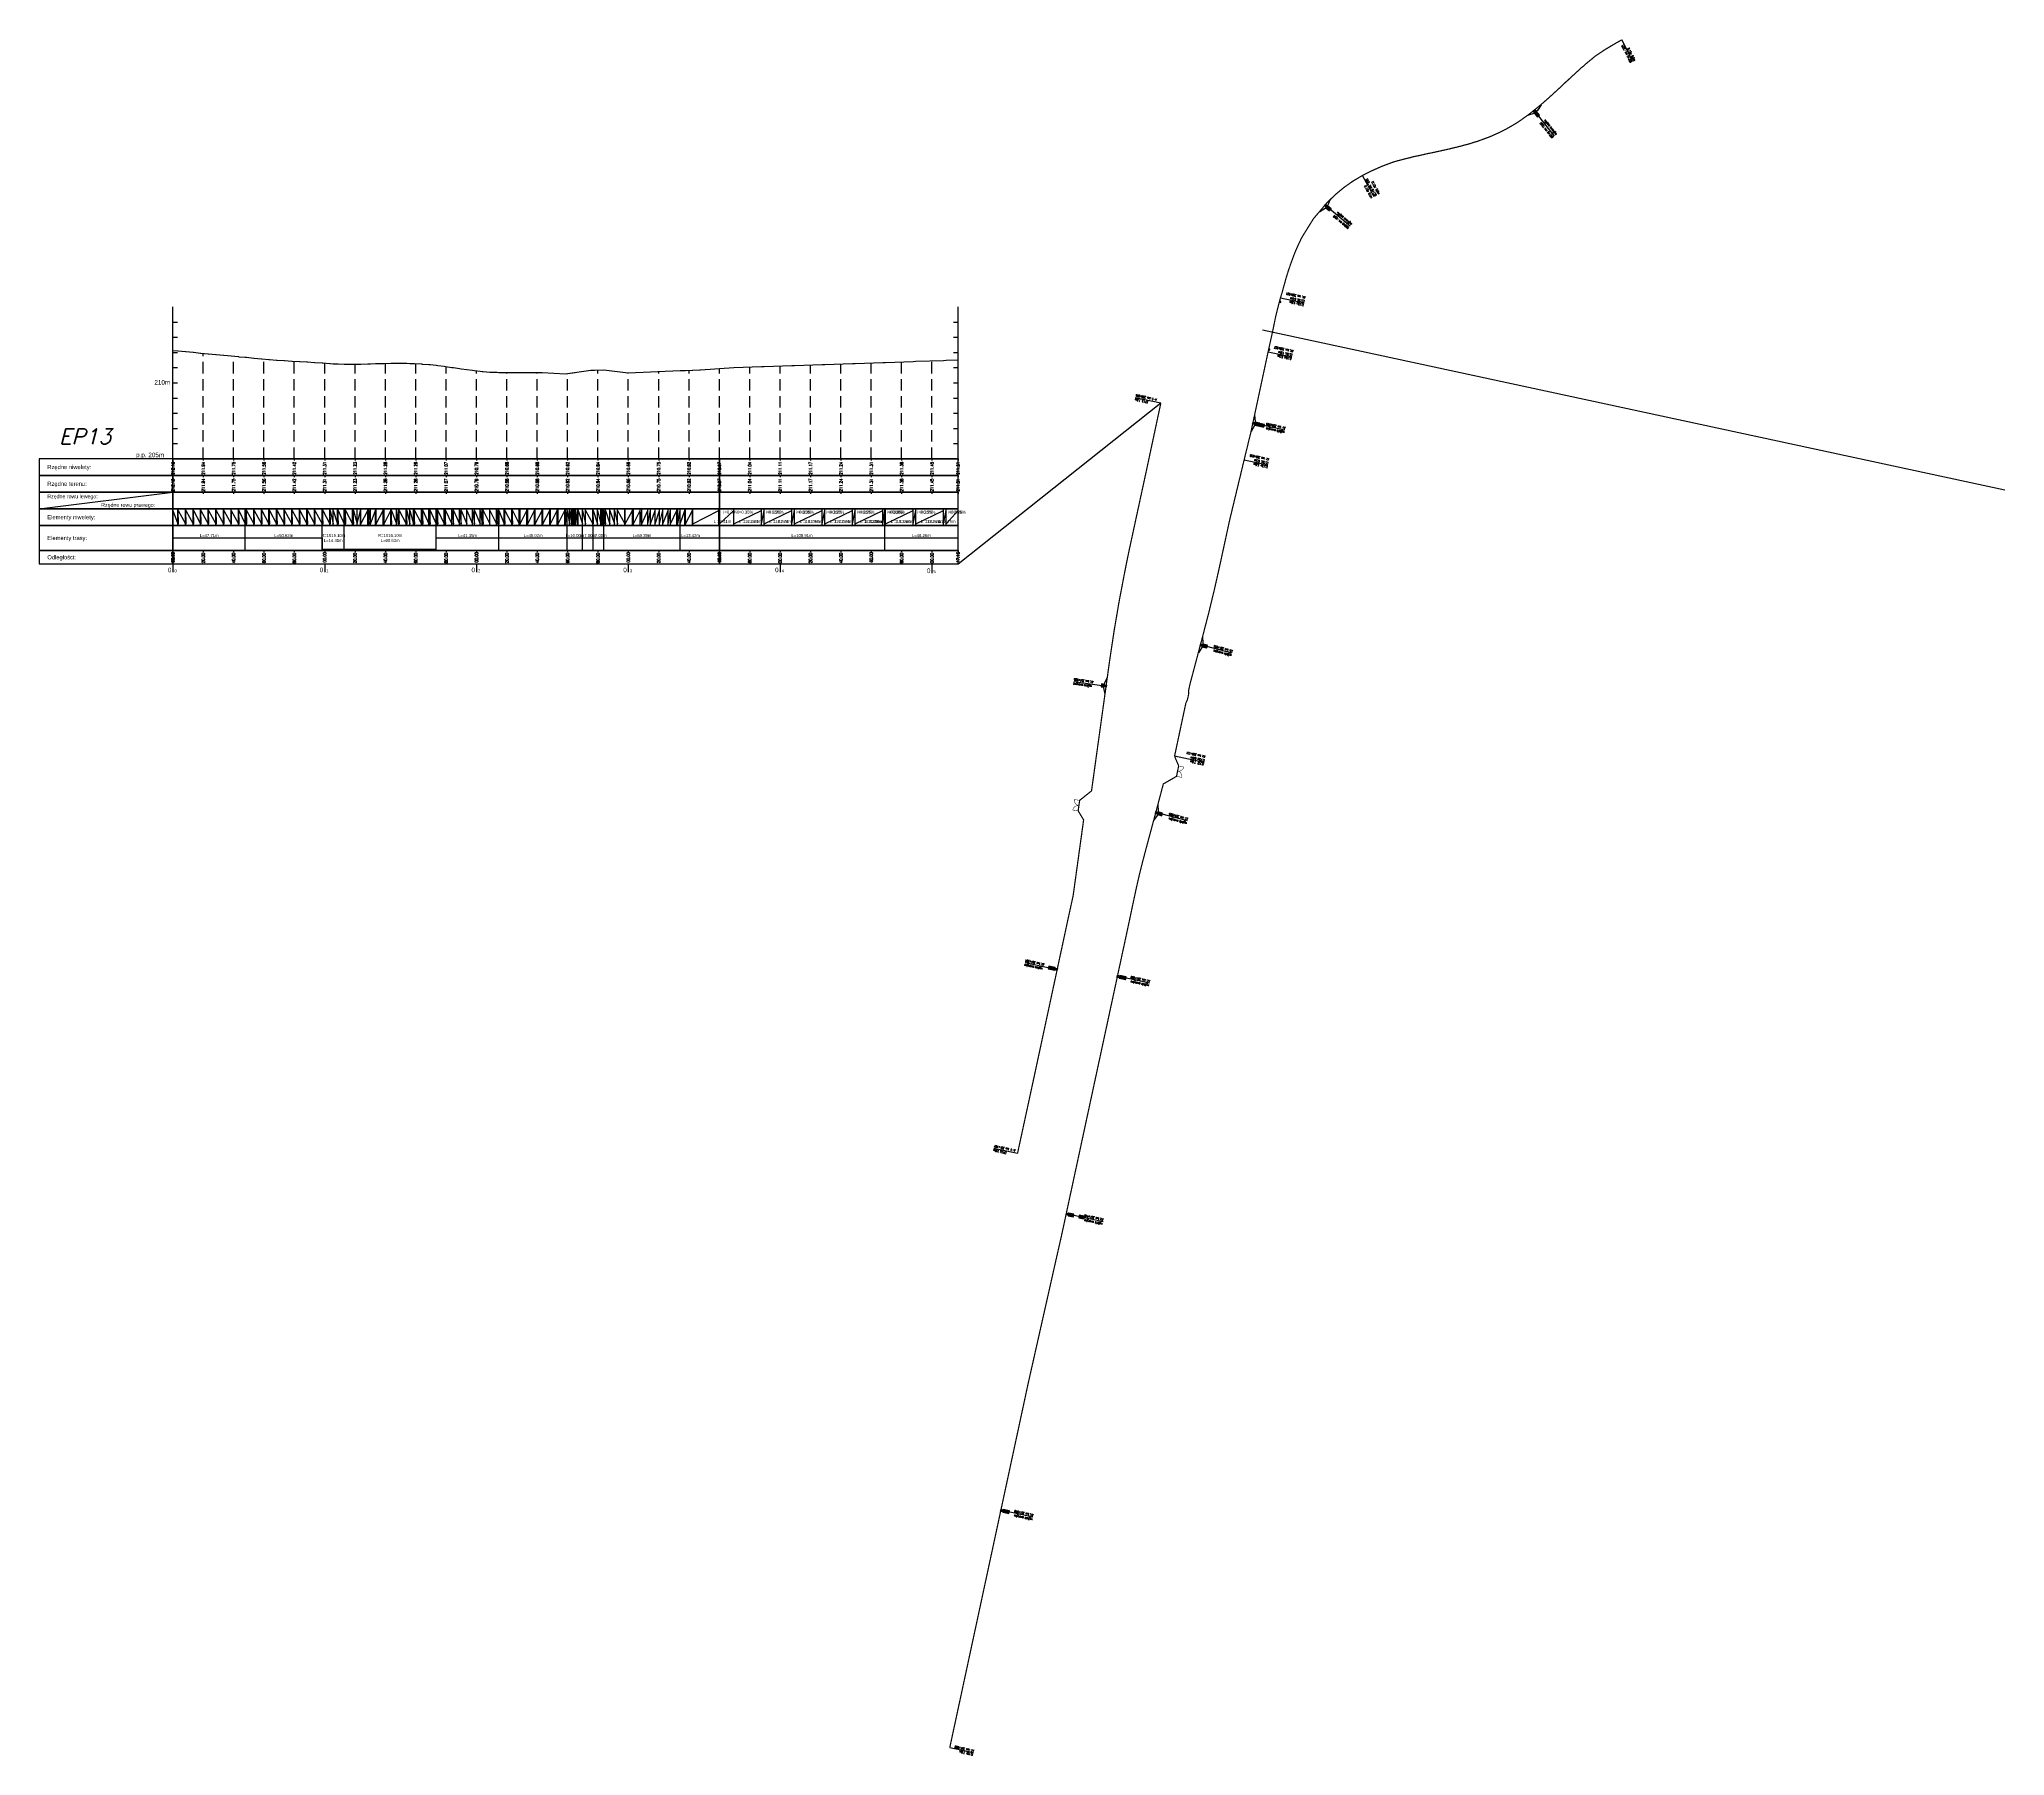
# Model space of a CAD drawing. Header units: metres. Extents: x 7399493 to 7407015, y 5696902 to 5712236.
# Drawn here: x 7404170 to 7405465, y 5696902 to 5698032 of the extents above; entities that cross this region are included whole.
import ezdxf

# ---------------------------------------------------------------- set-up
doc = ezdxf.new("R2010")
doc.units = ezdxf.units.M
doc.linetypes.add('DASHED', pattern=[0.75, 0.5, -0.25])
for name, color, linetype in [('Drzwi ewakuacyjne', 100, 'Continuous'), ('Drzwi ewakuacyjne_opis', 7, 'Continuous'), ('Ekran_akustyczny_3.5m', 100, 'Continuous'), ('Ekran_akustyczny_4m_opis', 7, 'Continuous'), ('Ekran_akustyczny_6.5m_opis', 7, 'Continuous'), ('Ekran_akustyczny_6m', 100, 'Continuous'), ('Ekran_akustyczny_6m_opis', 7, 'Continuous'), ('Ekran_akustyczny_7m', 100, 'Continuous'), ('Ekran_akustyczny_7m_opis', 7, 'Continuous'), ('pomoc', 140, 'Continuous'), ('PR_0', 7, 'Continuous'), ('PR_istniejacy_teren', 7, 'Continuous'), ('Schody ewakuacyjne', 100, 'Continuous')]:
    doc.layers.add(name, color=color, linetype=linetype)
doc.styles.add('simplex 0.60', font='simplex.shx', dxfattribs={"width": 0.6})
doc.styles.add('simplex 0.80', font='simplex.shx', dxfattribs={"width": 0.8})
doc.styles.add('Standard poch.', font='simplex.shx', dxfattribs={"oblique": 15})

# ---------------------------------------------------------------- blocks, each defined once
blk = doc.blocks.new('*U15')
at = {"layer": 'Schody ewakuacyjne', "ltscale": 0.8}
blk.add_lwpolyline([(-1, 0), (-1, -4.3), (-0.9, -4.3), (-0.9, 0)], close=True, dxfattribs=at)
at = {"layer": 'Schody ewakuacyjne'}
for points in [[(-0.8, -4.3), (-0.8, 0)], [(-0.8, 0), (0.8, 0)], [(-0.7, 0.3), (0.7, 0.3)], [(-0.7, 0), (-0.7, 0.3), (0.7, 0.3), (0.7, 0)], [(-0.7, -4.3), (-0.7, 0)], [(-0.8, -4.3), (0.8, -4.3)], [(-0.7, -0.3), (0.7, -0.3)], [(-0.7, -0.5), (0.7, -0.5)], [(-0.7, -0.8), (0.7, -0.8)], [(-0.7, -1.1), (0.7, -1.1)], [(-0.7, -1.4), (0.7, -1.4)], [(-0.7, -1.6), (0.7, -1.6)], [(-0.7, -1.9), (0.7, -1.9)], [(-0.7, -2.2), (0.7, -2.2)], [(-0.7, -2.4), (0.7, -2.4)], [(-0.7, -2.7), (0.7, -2.7)], [(-0.7, -3), (0.7, -3)], [(-0.7, -3.2), (0.7, -3.2)], [(-0.7, -3.5), (0.7, -3.5)], [(-0.7, -3.8), (0.7, -3.8)], [(-0.7, -4.1), (0.7, -4.1)], [(-0.7, -4.3), (0.7, -4.3)], [(0.7, -4.3), (0.7, 0)], [(0.8, -4.3), (0.8, 0)]]:
    blk.add_lwpolyline(points, dxfattribs=at)
blk = doc.blocks.new('Wyjście awaryjne')
at = {"layer": 'Drzwi ewakuacyjne'}
blk.add_lwpolyline([(0, 0), (-1.4, 0, 0.414214), (0, -1.4)], format="xyb", close=True, dxfattribs=at)
blk = doc.blocks.new('*U11')
at = {"layer": 'Schody ewakuacyjne', "ltscale": 0.8}
blk.add_lwpolyline([(-1, 0), (-1, -3.5), (-0.9, -3.5), (-0.9, 0)], close=True, dxfattribs=at)
at = {"layer": 'Schody ewakuacyjne'}
for points in [[(-0.8, -3.5), (-0.8, 0)], [(-0.8, 0), (0.8, 0)], [(-0.7, 0.3), (0.7, 0.3)], [(-0.7, 0), (-0.7, 0.3), (0.7, 0.3), (0.7, 0)], [(-0.7, -3.5), (-0.7, 0)], [(-0.8, -3.5), (0.8, -3.5)], [(-0.7, -0.3), (0.7, -0.3)], [(-0.7, -0.5), (0.7, -0.5)], [(-0.7, -0.8), (0.7, -0.8)], [(-0.7, -1.1), (0.7, -1.1)], [(-0.7, -1.4), (0.7, -1.4)], [(-0.7, -1.6), (0.7, -1.6)], [(-0.7, -1.9), (0.7, -1.9)], [(-0.7, -2.2), (0.7, -2.2)], [(-0.7, -2.4), (0.7, -2.4)], [(-0.7, -2.7), (0.7, -2.7)], [(-0.7, -3), (0.7, -3)], [(-0.7, -3.2), (0.7, -3.2)], [(-0.7, -3.5), (0.7, -3.5)], [(0.7, -3.5), (0.7, 0)], [(0.8, -3.5), (0.8, 0)]]:
    blk.add_lwpolyline(points, dxfattribs=at)
blk = doc.blocks.new('*U7')
at = {"layer": 'Schody ewakuacyjne', "ltscale": 0.8}
blk.add_lwpolyline([(-1, 0), (-1, -4.1), (-0.9, -4.1), (-0.9, 0)], close=True, dxfattribs=at)
at = {"layer": 'Schody ewakuacyjne'}
for points in [[(-0.8, -4.1), (-0.8, 0)], [(-0.8, 0), (0.8, 0)], [(-0.7, 0.3), (0.7, 0.3)], [(-0.7, 0), (-0.7, 0.3), (0.7, 0.3), (0.7, 0)], [(-0.7, -4.1), (-0.7, 0)], [(-0.8, -4.1), (0.8, -4.1)], [(-0.7, -0.3), (0.7, -0.3)], [(-0.7, -0.5), (0.7, -0.5)], [(-0.7, -0.8), (0.7, -0.8)], [(-0.7, -1.1), (0.7, -1.1)], [(-0.7, -1.4), (0.7, -1.4)], [(-0.7, -1.6), (0.7, -1.6)], [(-0.7, -1.9), (0.7, -1.9)], [(-0.7, -2.2), (0.7, -2.2)], [(-0.7, -2.4), (0.7, -2.4)], [(-0.7, -2.7), (0.7, -2.7)], [(-0.7, -3), (0.7, -3)], [(-0.7, -3.2), (0.7, -3.2)], [(-0.7, -3.5), (0.7, -3.5)], [(-0.7, -3.8), (0.7, -3.8)], [(-0.7, -4.1), (0.7, -4.1)], [(0.7, -4.1), (0.7, 0)], [(0.8, -4.1), (0.8, 0)]]:
    blk.add_lwpolyline(points, dxfattribs=at)
blk = doc.blocks.new('*U18')
at = {"layer": 'Schody ewakuacyjne', "ltscale": 0.8}
blk.add_lwpolyline([(-1, 0), (-1, -3.2), (-0.9, -3.2), (-0.9, 0)], close=True, dxfattribs=at)
at = {"layer": 'Schody ewakuacyjne'}
for points in [[(-0.8, -3.2), (-0.8, 0)], [(-0.8, 0), (0.8, 0)], [(-0.7, 0.3), (0.7, 0.3)], [(-0.7, 0), (-0.7, 0.3), (0.7, 0.3), (0.7, 0)], [(-0.7, -3.2), (-0.7, 0)], [(-0.8, -3.2), (0.8, -3.2)], [(-0.7, -0.3), (0.7, -0.3)], [(-0.7, -0.5), (0.7, -0.5)], [(-0.7, -0.8), (0.7, -0.8)], [(-0.7, -1.1), (0.7, -1.1)], [(-0.7, -1.4), (0.7, -1.4)], [(-0.7, -1.6), (0.7, -1.6)], [(-0.7, -1.9), (0.7, -1.9)], [(-0.7, -2.2), (0.7, -2.2)], [(-0.7, -2.4), (0.7, -2.4)], [(-0.7, -2.7), (0.7, -2.7)], [(-0.7, -3), (0.7, -3)], [(-0.7, -3.2), (0.7, -3.2)], [(0.7, -3.2), (0.7, 0)], [(0.8, -3.2), (0.8, 0)]]:
    blk.add_lwpolyline(points, dxfattribs=at)
blk = doc.blocks.new('*U13')
at = {"layer": 'Schody ewakuacyjne', "ltscale": 0.8}
blk.add_lwpolyline([(-1, 0), (-1, -3), (-0.9, -3), (-0.9, 0)], close=True, dxfattribs=at)
at = {"layer": 'Schody ewakuacyjne'}
for points in [[(-0.8, -3), (-0.8, 0)], [(-0.8, 0), (0.8, 0)], [(-0.7, 0.3), (0.7, 0.3)], [(-0.7, 0), (-0.7, 0.3), (0.7, 0.3), (0.7, 0)], [(-0.7, -3), (-0.7, 0)], [(-0.8, -3), (0.8, -3)], [(-0.7, -0.3), (0.7, -0.3)], [(-0.7, -0.5), (0.7, -0.5)], [(-0.7, -0.8), (0.7, -0.8)], [(-0.7, -1.1), (0.7, -1.1)], [(-0.7, -1.4), (0.7, -1.4)], [(-0.7, -1.6), (0.7, -1.6)], [(-0.7, -1.9), (0.7, -1.9)], [(-0.7, -2.2), (0.7, -2.2)], [(-0.7, -2.4), (0.7, -2.4)], [(-0.7, -2.7), (0.7, -2.7)], [(-0.7, -3), (0.7, -3)], [(0.7, -3), (0.7, 0)], [(0.8, -3), (0.8, 0)]]:
    blk.add_lwpolyline(points, dxfattribs=at)
blk = doc.blocks.new('*U14')
at = {"layer": 'Schody ewakuacyjne', "ltscale": 0.8}
blk.add_lwpolyline([(-1, 0), (-1, -1.6), (-0.9, -1.6), (-0.9, 0)], close=True, dxfattribs=at)
at = {"layer": 'Schody ewakuacyjne'}
for points in [[(-0.8, -1.6), (-0.8, 0)], [(-0.8, 0), (0.8, 0)], [(-0.7, 0.3), (0.7, 0.3)], [(-0.7, 0), (-0.7, 0.3), (0.7, 0.3), (0.7, 0)], [(-0.7, -1.6), (-0.7, 0)], [(-0.8, -1.6), (0.8, -1.6)], [(-0.7, -0.3), (0.7, -0.3)], [(-0.7, -0.5), (0.7, -0.5)], [(-0.7, -0.8), (0.7, -0.8)], [(-0.7, -1.1), (0.7, -1.1)], [(-0.7, -1.4), (0.7, -1.4)], [(-0.7, -1.6), (0.7, -1.6)], [(0.7, -1.6), (0.7, 0)], [(0.8, -1.6), (0.8, 0)]]:
    blk.add_lwpolyline(points, dxfattribs=at)
blk = doc.blocks.new('*U32')
at = {"layer": 'Schody ewakuacyjne', "ltscale": 0.8}
blk.add_lwpolyline([(-1, 0), (-1, -6.2), (-0.9, -6.2), (-0.9, 0)], close=True, dxfattribs=at)
at = {"layer": 'Schody ewakuacyjne'}
for points in [[(-0.8, -6.2), (-0.8, 0)], [(-0.8, 0), (0.8, 0)], [(-0.7, 0.3), (0.7, 0.3)], [(-0.7, 0), (-0.7, 0.3), (0.7, 0.3), (0.7, 0)], [(-0.7, -6.2), (-0.7, 0)], [(-0.8, -6.2), (0.8, -6.2)], [(-0.7, -0.3), (0.7, -0.3)], [(-0.7, -0.5), (0.7, -0.5)], [(-0.7, -0.8), (0.7, -0.8)], [(-0.7, -1.1), (0.7, -1.1)], [(-0.7, -1.4), (0.7, -1.4)], [(-0.7, -1.6), (0.7, -1.6)], [(-0.7, -1.9), (0.7, -1.9)], [(-0.7, -2.2), (0.7, -2.2)], [(-0.7, -2.4), (0.7, -2.4)], [(-0.7, -2.7), (0.7, -2.7)], [(-0.7, -3), (0.7, -3)], [(-0.7, -3.2), (0.7, -3.2)], [(-0.7, -3.5), (0.7, -3.5)], [(-0.7, -3.8), (0.7, -3.8)], [(-0.7, -4.1), (0.7, -4.1)], [(-0.7, -4.3), (0.7, -4.3)], [(-0.7, -4.6), (0.7, -4.6)], [(-0.7, -4.9), (0.7, -4.9)], [(-0.7, -5.1), (0.7, -5.1)], [(-0.7, -5.4), (0.7, -5.4)], [(-0.7, -5.7), (0.7, -5.7)], [(-0.7, -5.9), (0.7, -5.9)], [(-0.7, -6.2), (0.7, -6.2)], [(0.7, -6.2), (0.7, 0)], [(0.8, -6.2), (0.8, 0)]]:
    blk.add_lwpolyline(points, dxfattribs=at)
blk = doc.blocks.new('*U8')
at = {"layer": 'Schody ewakuacyjne', "ltscale": 0.8}
blk.add_lwpolyline([(-1, 0), (-1, -1.9), (-0.9, -1.9), (-0.9, 0)], close=True, dxfattribs=at)
at = {"layer": 'Schody ewakuacyjne'}
for points in [[(-0.8, -1.9), (-0.8, 0)], [(-0.8, 0), (0.8, 0)], [(-0.7, 0.3), (0.7, 0.3)], [(-0.7, 0), (-0.7, 0.3), (0.7, 0.3), (0.7, 0)], [(-0.7, -1.9), (-0.7, 0)], [(-0.8, -1.9), (0.8, -1.9)], [(-0.7, -0.3), (0.7, -0.3)], [(-0.7, -0.5), (0.7, -0.5)], [(-0.7, -0.8), (0.7, -0.8)], [(-0.7, -1.1), (0.7, -1.1)], [(-0.7, -1.4), (0.7, -1.4)], [(-0.7, -1.6), (0.7, -1.6)], [(-0.7, -1.9), (0.7, -1.9)], [(0.7, -1.9), (0.7, 0)], [(0.8, -1.9), (0.8, 0)]]:
    blk.add_lwpolyline(points, dxfattribs=at)
blk = doc.blocks.new('*U335')
at = {"layer": 'pomoc', "color": 1, "linetype": 'Continuous', "lineweight": -3, "char_height": 2}
for s, insert, attachment_point in [('L=47.71m', (7405567.3, 5696335.7), 8), ('L=50.63m', (7405616.4, 5696335.7), 8), ('R=1015.10m^JL=14.41m', (7405649, 5696335.1), 5), ('R=1015.10m^JL=60.63m', (7405686.5, 5696335.1), 5), ('L=41.35m', (7405737.5, 5696335.7), 8), ('L=45.02m', (7405780.7, 5696335.7), 8), ('L=10.00m', (7405808.2, 5696335.7), 8), ('L=7.00m', (7405816.7, 5696335.7), 8), ('L=7.00m', (7405823.7, 5696335.7), 8), ('L=50.39m', (7405852.4, 5696335.7), 8), ('L=13.42m', (7405884.3, 5696335.7), 8)]:
    blk.add_mtext(s, dxfattribs=dict(at, insert=insert, attachment_point=attachment_point))
blk = doc.blocks.new('*U333')
at = {"layer": 'pomoc', "color": 1, "linetype": 'Continuous', "lineweight": -3}
for s, insert, char_height, attachment_point in [('0', (7405542.4, 5696312.5), 3, 9), ('0', (7405544.4, 5696312.5), 2, 7), ('0', (7405642.4, 5696312.5), 3, 9), ('1', (7405644.4, 5696312.5), 2, 7), ('0', (7405742.4, 5696312.5), 3, 9), ('2', (7405744.4, 5696312.5), 2, 7), ('0', (7405842.4, 5696312.5), 3, 9), ('3', (7405844.4, 5696312.5), 2, 7)]:
    blk.add_mtext(s, dxfattribs=dict(at, insert=insert, char_height=char_height, attachment_point=attachment_point))
blk = doc.blocks.new('*U350')
at = {"layer": 'pomoc', "color": 1, "linetype": 'Continuous', "lineweight": -3, "char_height": 2, "attachment_point": 6, "rotation": 90, "style": 'simplex 0.80'}
for s, insert in [('210.97', (7405521.7, 5697224.8)), ('211.04', (7405541.7, 5697224.8)), ('211.11', (7405561.7, 5697224.8)), ('211.17', (7405581.7, 5697224.8)), ('211.24', (7405601.7, 5697224.8)), ('211.31', (7405621.7, 5697224.8)), ('211.38', (7405641.7, 5697224.8)), ('211.45', (7405661.7, 5697224.8)), ('211.51', (7405678.9, 5697224.8))]:
    blk.add_mtext(s, dxfattribs=dict(at, insert=insert))
blk = doc.blocks.new('*U349')
at = {"layer": 'pomoc', "color": 1, "linetype": 'Continuous', "lineweight": -3, "char_height": 2, "attachment_point": 6, "rotation": 90, "style": 'simplex 0.80'}
for s, insert in [('210.97', (7405521.7, 5697213.8)), ('211.04', (7405541.7, 5697213.8)), ('211.11', (7405561.7, 5697213.8)), ('211.17', (7405581.7, 5697213.8)), ('211.24', (7405601.7, 5697213.8)), ('211.31', (7405621.7, 5697213.8)), ('211.38', (7405641.7, 5697213.8)), ('211.45', (7405661.7, 5697213.8)), ('211.51', (7405678.9, 5697213.8))]:
    blk.add_mtext(s, dxfattribs=dict(at, insert=insert))
blk = doc.blocks.new('*U346')
at = {"layer": 'PR_0', "color": 1, "linetype": 'Continuous', "lineweight": -3, "char_height": 2}
for s, insert, attachment_point in [('i=0.30%', (7405524.4, 5697190.7), 7), ('i=0.35%', (7405533.9, 5697190.7), 7), ('i=0.35%', (7405552.1, 5697190.7), 7), ('i=0.35%', (7405553.9, 5697190.7), 7), ('i=0.35%', (7405572.1, 5697190.7), 7), ('i=0.35%', (7405573.9, 5697190.7), 7), ('i=0.35%', (7405592.1, 5697190.7), 7), ('i=0.35%', (7405593.9, 5697190.7), 7), ('i=0.35%', (7405612.1, 5697190.7), 7), ('i=0.35%', (7405613.9, 5697190.7), 7), ('i=0.35%', (7405632.1, 5697190.7), 7), ('i=0.35%', (7405633.3, 5697190.7), 7), ('i=0.35%', (7405633.9, 5697190.7), 7), ('i=0.35%', (7405652.1, 5697190.7), 7), ('i=0.35%', (7405653.9, 5697190.7), 7), ('i=0.35%', (7405672.1, 5697190.7), 7), ('i=0.35%', (7405673.9, 5697190.7), 7), ('L =9.41m', (7405529.5, 5697184.6), 9), ('L =18.26m', (7405547.7, 5697184.6), 9), ('L =1.74m', (7405549.5, 5697184.6), 9), ('L =18.26m', (7405567.7, 5697184.6), 9), ('L =1.74m', (7405569.5, 5697184.6), 9), ('L =18.26m', (7405587.7, 5697184.6), 9), ('L =1.74m', (7405589.5, 5697184.6), 9), ('L =18.26m', (7405607.7, 5697184.6), 9), ('L =1.74m', (7405609.5, 5697184.6), 9), ('L =18.26m', (7405627.7, 5697184.6), 9), ('L =1.23m', (7405629, 5697184.6), 9), ('L =0.51m', (7405629.5, 5697184.6), 9), ('L =18.26m', (7405647.7, 5697184.6), 9), ('L =1.74m', (7405649.5, 5697184.6), 9), ('L =18.26m', (7405667.7, 5697184.6), 9), ('L =1.74m', (7405669.5, 5697184.6), 9), ('L =7.75m', (7405677.2, 5697184.6), 9)]:
    blk.add_mtext(s, dxfattribs=dict(at, insert=insert, attachment_point=attachment_point))
blk = doc.blocks.new('*U345')
at = {"layer": 'pomoc', "color": 1, "linetype": 'Continuous', "lineweight": -3, "char_height": 2, "attachment_point": 8}
for s, insert in [('L=108.91m', (7405576.1, 5697175.3)), ('L=48.25m', (7405654.7, 5697175.3))]:
    blk.add_mtext(s, dxfattribs=dict(at, insert=insert))

msp = doc.modelspace()

# ---------------------------------------------------------------- linework, layer by layer
at = {"layer": 'Drzwi ewakuacyjne'}
for points in [[(7404987.9, 5697858.9, 0.414214), (7404987.2, 5697860), (7404987, 5697859.1), (7404987.9, 5697858.9)], [(7404980.8, 5697827.4, 0.414214), (7404980.1, 5697828.4), (7404979.9, 5697827.6), (7404980.8, 5697827.4)]]:
    msp.add_lwpolyline(points, format="xyb", dxfattribs=at)
at = {"layer": 'Drzwi ewakuacyjne_opis'}
for p, q in [((7405168.3, 5697968.4), (7405154.8, 5697985.4)), ((7405033.7, 5697909), (7405017.1, 5697923)), ((7404990.7, 5697774.8), (7404969.5, 5697779.4)), ((7404990.7, 5697774.8), (7404969.5, 5697779.4)), ((7404956, 5697627.8), (7404935.1, 5697633.3)), ((7404956, 5697627.8), (7404935.1, 5697633.3)), ((7404851.7, 5697609.1), (7404873.1, 5697606.1)), ((7404926.5, 5697517.3), (7404905.6, 5697522.8)), ((7404819.5, 5697424), (7404840.7, 5697419.4)), ((7404901.5, 5697410.4), (7404880.3, 5697415)), ((7404870.9, 5697253.3), (7404846.6, 5697258.6)), ((7404824.7, 5697058.7), (7404803.6, 5697063.3))]:
    msp.add_line(p, q, dxfattribs=at)
for points in [[(7405159.4, 5697988.9), (7405157, 5697985.2), (7405154.6, 5697983.3), (7405150.5, 5697981.9)], [(7405013.8, 5697918.8), (7405017.3, 5697920.9), (7405019.2, 5697923.2), (7405020.5, 5697926.4)], [(7404968.6, 5697774.1), (7404970.7, 5697777.6), (7404971.3, 5697780.5), (7404970.9, 5697784.6)], [(7404968.6, 5697774.1), (7404970.7, 5697777.6), (7404971.3, 5697780.5), (7404970.9, 5697784.6)]]:
    msp.add_lwpolyline(points, dxfattribs=at)
at = {"layer": 'Drzwi ewakuacyjne_opis', "flags": 128}
for points in [[(7404933.9, 5697628.1), (7404936.1, 5697631.5), (7404936.9, 5697634.4), (7404936.7, 5697638.5)], [(7404933.9, 5697628.1), (7404936.1, 5697631.5), (7404936.9, 5697634.4), (7404936.7, 5697638.5)], [(7404872.2, 5697600.8), (7404871.4, 5697604.9), (7404871.8, 5697607.8), (7404873.7, 5697611.5)], [(7404904.4, 5697517.6), (7404906.7, 5697521), (7404907.4, 5697523.9), (7404907.2, 5697528)]]:
    msp.add_lwpolyline(points, dxfattribs=at)
at = {"layer": 'Ekran_akustyczny_3.5m', "const_width": 0.3}
for points in [[(7404919.3, 5697546.7), (7404922.7, 5697546, 0.41102), (7404920, 5697550.2, 0.408938), (7404924.1, 5697552.8), (7404920.7, 5697553.6)], [(7404855.5, 5697530.9), (7404852, 5697531.4, 0.41102), (7404855, 5697527.4, 0.408938), (7404851, 5697524.5), (7404854.5, 5697523.9)]]:
    msp.add_lwpolyline(points, format="xyb", dxfattribs=at)
at = {"layer": 'Ekran_akustyczny_4m_opis'}
msp.add_line((7405003.3, 5697858.3), (7404987.7, 5697861.7), dxfattribs=at)
at = {"layer": 'Ekran_akustyczny_6.5m_opis'}
msp.add_line((7404995.3, 5697822.9), (7404979.6, 5697826.2), dxfattribs=at)
at = {"layer": 'Ekran_akustyczny_6m'}
msp.add_lwpolyline([(7405212.7, 5698031.8, 0.8, 0.8, 0.017301), (7405207.1, 5698028.7, 0.8, 0.8, 0), (7405200.9, 5698025, 0.8, 0.8, 0), (7405195, 5698021, 0.8, 0.8, 0), (7405194.4, 5698020.5, 0.8, 0.8, 0), (7405193.7, 5698019.9, 0.8, 0.8, 0), (7405193.1, 5698019.4, 0.8, 0.8, 0), (7405192.4, 5698018.8, 0.8, 0.8, 0), (7405191.7, 5698018.3, 0.8, 0.8, 0), (7405191, 5698017.7, 0.8, 0.8, 0), (7405190.4, 5698017.2, 0.8, 0.8, 0), (7405189.7, 5698016.6, 0.8, 0.8, 0), (7405189, 5698016.1, 0.8, 0.8, 0), (7405188.4, 5698015.5, 0.8, 0.8, 0), (7405187.7, 5698014.9, 0.8, 0.8, 0), (7405187.1, 5698014.3, 0.8, 0.8, 0), (7405186.4, 5698013.8, 0.8, 0.8, 0), (7405185.7, 5698013.2, 0.8, 0.8, 0), (7405185.1, 5698012.6, 0.8, 0.8, 0), (7405184.4, 5698012, 0.8, 0.8, 0), (7405183.8, 5698011.4, 0.8, 0.8, 0), (7405183.1, 5698010.8, 0.8, 0.8, 0), (7405182.5, 5698010.2, 0.8, 0.8, 0), (7405181.8, 5698009.6, 0.8, 0.8, 0), (7405181.2, 5698009, 0.8, 0.8, 0), (7405180.5, 5698008.4, 0.8, 0.8, 0), (7405179.9, 5698007.8, 0.8, 0.8, 0), (7405179.2, 5698007.2, 0.8, 0.8, 0), (7405178.6, 5698006.6, 0.8, 0.8, 0), (7405177.9, 5698006, 0.8, 0.8, 0), (7405177.3, 5698005.4, 0.8, 0.8, 0), (7405176.6, 5698004.8, 0.8, 0.8, 0), (7405175.9, 5698004.2, 0.8, 0.8, 0), (7405175.3, 5698003.6, 0.8, 0.8, 0), (7405174.6, 5698003, 0.8, 0.8, 0), (7405173.6, 5698002, 0.8, 0.8, 0), (7405172.6, 5698001.1, 0.8, 0.8, 0), (7405171.6, 5698000.1, 0.8, 0.8, 0), (7405170.6, 5697999.2, 0.8, 0.8, 0), (7405169.6, 5697998.2, 0.8, 0.8, 0), (7405168.5, 5697997.3, 0.8, 0.8, 0), (7405167.5, 5697996.4, 0.8, 0.8, 0), (7405166.5, 5697995.4, 0.8, 0.8, 0), (7405165.4, 5697994.5, 0.8, 0.8, 0), (7405164.4, 5697993.5, 0.8, 0.8, 0), (7405163.3, 5697992.6, 0.8, 0.8, 0), (7405162.3, 5697991.7, 0.8, 0.8, 0), (7405161.2, 5697990.7, 0.8, 0.8, 0), (7405160.1, 5697989.8, 0.8, 0.8, 0), (7405159.1, 5697988.9, 0.8, 0.8, 0), (7405158, 5697988, 0.8, 0.8, 0), (7405156.9, 5697987.1, 0.8, 0.8, 0), (7405155.8, 5697986.2, 0.8, 0.8, 0), (7405154.6, 5697985.3, 0.8, 0.8, 0), (7405153.5, 5697984.4, 0.8, 0.8, 0), (7405152.4, 5697983.5, 0.8, 0.8, 0), (7405151.2, 5697982.6, 0.8, 0.8, 0), (7405150.1, 5697981.8, 0.8, 0.8, 0), (7405148.9, 5697980.9, 0.8, 0.8, 0), (7405147.7, 5697980.1, 0.8, 0.8, 0), (7405146.5, 5697979.2, 0.8, 0.8, 0), (7405145.3, 5697978.4, 0.8, 0.8, 0), (7405144.1, 5697977.6, 0.8, 0.8, 0), (7405142.9, 5697976.8, 0.8, 0.8, 0), (7405141.7, 5697976.1, 0.8, 0.8, 0), (7405140.4, 5697975.3, 0.8, 0.8, -0.02831), (7405129.8, 5697969.8, 0.8, 0.8, 0), (7405128.4, 5697969.2, 0.8, 0.8, 0), (7405127.1, 5697968.6, 0.8, 0.8, 0), (7405125.7, 5697968, 0.8, 0.8, 0), (7405124.4, 5697967.5, 0.8, 0.8, 0), (7405123, 5697967, 0.8, 0.8, 0), (7405121.7, 5697966.5, 0.8, 0.8, 0), (7405120.3, 5697966, 0.8, 0.8, 0), (7405118.9, 5697965.5, 0.8, 0.8, 0), (7405117.6, 5697965, 0.8, 0.8, 0), (7405116.2, 5697964.6, 0.8, 0.8, 0), (7405114.8, 5697964.2, 0.8, 0.8, 0), (7405113.4, 5697963.7, 0.8, 0.8, 0), (7405112.1, 5697963.3, 0.8, 0.8, 0), (7405110.7, 5697962.9, 0.8, 0.8, 0), (7405109.3, 5697962.6, 0.8, 0.8, 0), (7405107.9, 5697962.2, 0.8, 0.8, 0), (7405106.6, 5697961.8, 0.8, 0.8, 0), (7405105.2, 5697961.5, 0.8, 0.8, 0), (7405103.8, 5697961.1, 0.8, 0.8, 0), (7405102.4, 5697960.8, 0.8, 0.8, 0), (7405101.1, 5697960.5, 0.8, 0.8, 0), (7405099.7, 5697960.1, 0.8, 0.8, 0), (7405098.3, 5697959.8, 0.8, 0.8, 0), (7405097, 5697959.5, 0.8, 0.8, 0), (7405095.6, 5697959.2, 0.8, 0.8, 0), (7405094.2, 5697958.9, 0.8, 0.8, 0), (7405092.9, 5697958.6, 0.8, 0.8, 0), (7405091.5, 5697958.3, 0.8, 0.8, 0), (7405090.1, 5697958, 0.8, 0.8, 0), (7405088.8, 5697957.7, 0.8, 0.8, 0), (7405087.4, 5697957.4, 0.8, 0.8, 0), (7405086.5, 5697957.2, 0.8, 0.8, 0), (7405085.7, 5697957.1, 0.8, 0.8, 0), (7405084.8, 5697956.9, 0.8, 0.8, 0), (7405083.9, 5697956.7, 0.8, 0.8, 0), (7405083, 5697956.5, 0.8, 0.8, 0), (7405082.2, 5697956.3, 0.8, 0.8, 0), (7405081.3, 5697956.1, 0.8, 0.8, 0), (7405080.4, 5697955.9, 0.8, 0.8, 0), (7405079.6, 5697955.7, 0.8, 0.8, 0), (7405078.7, 5697955.5, 0.8, 0.8, 0), (7405077.8, 5697955.3, 0.8, 0.8, 0), (7405077, 5697955.2, 0.8, 0.8, 0), (7405076.1, 5697955, 0.8, 0.8, 0), (7405075.2, 5697954.8, 0.8, 0.8, 0), (7405074.4, 5697954.6, 0.8, 0.8, 0), (7405073.5, 5697954.3, 0.8, 0.8, 0), (7405072.7, 5697954.1, 0.8, 0.8, 0), (7405071.8, 5697953.9, 0.8, 0.8, 0), (7405071, 5697953.7, 0.8, 0.8, 0), (7405070.1, 5697953.5, 0.8, 0.8, 0), (7405069.3, 5697953.3, 0.8, 0.8, 0), (7405068.4, 5697953.1, 0.8, 0.8, 0), (7405067.6, 5697952.8, 0.8, 0.8, 0), (7405066.7, 5697952.6, 0.8, 0.8, 0), (7405065.9, 5697952.4, 0.8, 0.8, 0), (7405065, 5697952.2, 0.8, 0.8, 0), (7405064.2, 5697951.9, 0.8, 0.8, 0), (7405063.4, 5697951.7, 0.8, 0.8, 0), (7405062.5, 5697951.4, 0.8, 0.8, 0), (7405061.7, 5697951.2, 0.8, 0.8, 0), (7405060.9, 5697950.9, 0.8, 0.8, 0), (7405054.3, 5697948.4, 0.8, 0.8, 0), (7405047.8, 5697945.5, 0.8, 0.8, 0.017858), (7405041.8, 5697942.5, 0.8, 0.8, 0.079218), (7405018.5, 5697924.6, 0.8, 0.8, 0), (7405009.5, 5697914, 0.8, 0.8, 0), (7405002.1, 5697902.1, 0.8, 0.8, 0), (7405001.2, 5697900.4, 0.8, 0.8, 0), (7405000.4, 5697898.6, 0.8, 0.8, 0), (7404999.5, 5697896.8, 0.8, 0.8, 0), (7404998.7, 5697895, 0.8, 0.8, 0), (7404997.9, 5697893.1, 0.8, 0.8, 0), (7404997.1, 5697891.3, 0.8, 0.8, 0), (7404996.4, 5697889.4, 0.8, 0.8, 0), (7404995.7, 5697887.5, 0.8, 0.8, 0), (7404995, 5697885.6, 0.8, 0.8, 0), (7404994.3, 5697883.7, 0.8, 0.8, 0), (7404993.7, 5697881.8, 0.8, 0.8, 0), (7404993, 5697879.9, 0.8, 0.8, 0), (7404992.4, 5697877.9, 0.8, 0.8, 0), (7404991.8, 5697876, 0.8, 0.8, 0), (7404991.2, 5697874, 0.8, 0.8, 0), (7404990.7, 5697872.1, 0.8, 0.8, 0), (7404990.1, 5697870.1, 0.8, 0.8, 0), (7404988.9, 5697865.5, 0.8, 0.8, 0), (7404987.7, 5697861.7, 0.8, 0.8, 0), (7404986.9, 5697858.7, 0.8, 0.8, 0), (7404984.6, 5697849.5, 0.8, 0.8, 0), (7404982.5, 5697839.3, 0.8, 0.8, 0), (7404980.1, 5697828.5, 0.8, 0.8, 0), (7404979.6, 5697826.2, 0.8, 0.8, 0), (7404968.3, 5697773.5, 0.8, 0.8, 0), (7404963.8, 5697755, 0.8, 0.8, 0), (7404954.2, 5697715.1, 0.8, 0.8, 0), (7404948, 5697686.5, 0.8, 0.8, -0.012163), (7404936.4, 5697638.5, 0.8, 0.8, 0), (7404928.1, 5697607.2, 0.8, 0.8, -0.00001), (7404927.2, 5697602.9, 0.8, 0.8, 0), (7404927.3, 5697600.9, 0.8, 0.8, -0.000009), (7404926.4, 5697596.9, 0.8, 0.8, 0), (7404925.5, 5697595.2, 0.8, 0.8, -0.000088), (7404918, 5697560, 0.8, 0.8, 0), (7404920.7, 5697553.6, 0.8, 0.8, 0), (7404919.3, 5697546.7, 0.8, 0.8, 0), (7404910.6, 5697541.7, 0.8, 0.8, 0), (7404906.3, 5697525.4, 0.8, 0.8, 0), (7404898.2, 5697495.2, 0.8, 0.8, 0.012163), (7404892.5, 5697471.7, 0.8, 0.8, 0), (7404886.7, 5697444.4, 0.8, 0.8, 0), (7404843.5, 5697244, 0.8, 0.8, 0), (7404839.5, 5697226.4, 0.8, 0.8, 0), (7404821.5, 5697146.5, 0.8, 0.8, 0), (7404769.9, 5696906.8, 0, 0, 0)], format="xyseb", dxfattribs=at)
at = {"layer": 'Ekran_akustyczny_6m_opis'}
for p, q in [((7405219.9, 5698017.5), (7405212.7, 5698031.8)), ((7405049.4, 5697928.4), (7405041.8, 5697942.5)), ((7404979.5, 5697751.7), (7404963.8, 5697755)), ((7404937.5, 5697555.8), (7404918, 5697560))]:
    msp.add_line(p, q, dxfattribs=at)
at = {"layer": 'Ekran_akustyczny_7m', "flags": 128}
msp.add_lwpolyline([(7404909, 5697792.7, 0.8, 0.8, 0), (7404899, 5697746, 0.8, 0.8, 0), (7404888.3, 5697696.6, 0.8, 0.8, 0.003549), (7404885.4, 5697682.4, 0.8, 0.8, 0.014933), (7404875.2, 5697622.7, 0.8, 0.8, 0), (7404869.5, 5697581.7, 0.8, 0.8, 0), (7404863.3, 5697537.1, 0.8, 0.8, 0), (7404855.5, 5697530.9, 0.8, 0.8, 0), (7404854.5, 5697524, 0.8, 0.8, 0), (7404858.1, 5697518, 0.8, 0.8, 0), (7404851.2, 5697468.1, 0.8, 0.8, 0), (7404851.2, 5697468.1, 0.8, 0.8, 0), (7404847.7, 5697452.1, 0.8, 0.8, 0), (7404824.8, 5697345.6, 0.8, 0.8, 0), (7404814.6, 5697298.5, 0, 0, 0)], format="xyseb", dxfattribs=at)
at = {"layer": 'Ekran_akustyczny_7m_opis'}
for p, q in [((7404892.1, 5697796.3), (7404909, 5697792.7)), ((7404799, 5697301.8), (7404814.6, 5697298.5)), ((7404785.5, 5696903.5), (7404769.9, 5696906.8))]:
    msp.add_line(p, q, dxfattribs=at)
at = {"layer": 'pomoc', "color": 7, "linetype": 'Continuous', "lineweight": -3}
for p, q in [((7404258.2, 5697755.9), (7404258.2, 5697855.9)), ((7404775.4, 5697755.9), (7404775.4, 5697855.9)), ((7404258.2, 5697845.9), (7404261.2, 5697845.9)), ((7404772.4, 5697845.9), (7404775.4, 5697845.9)), ((7404258.2, 5697835.9), (7404261.2, 5697835.9)), ((7404258.2, 5697825.9), (7404261.2, 5697825.9)), ((7404772.4, 5697835.9), (7404775.4, 5697835.9)), ((7404772.4, 5697825.9), (7404775.4, 5697825.9)), ((7404258.2, 5697815.9), (7404261.2, 5697815.9)), ((7404772.4, 5697815.9), (7404775.4, 5697815.9)), ((7404258.2, 5697805.9), (7404261.2, 5697805.9)), ((7404772.4, 5697805.9), (7404775.4, 5697805.9)), ((7404258.2, 5697795.9), (7404261.2, 5697795.9)), ((7404258.2, 5697785.9), (7404261.2, 5697785.9)), ((7404772.4, 5697795.9), (7404775.4, 5697795.9)), ((7404772.4, 5697785.9), (7404775.4, 5697785.9)), ((7404258.2, 5697775.9), (7404261.2, 5697775.9)), ((7404772.4, 5697775.9), (7404775.4, 5697775.9)), ((7404258.2, 5697765.9), (7404261.2, 5697765.9)), ((7404772.4, 5697765.9), (7404775.4, 5697765.9)), ((7404258.2, 5697755.9), (7404618.2, 5697755.9)), ((7404602.8, 5697755.9), (7404618.2, 5697755.9)), ((7404618.2, 5697755.9), (7404775.4, 5697755.9)), ((7404772.4, 5697755.9), (7404775.4, 5697755.9)), ((7404170.2, 5697722.9), (7404258.2, 5697733.9)), ((7404258.2, 5697744.9), (7404258.2, 5697743.8)), ((7404258.2, 5697733.9), (7404258.2, 5697732.8)), ((7404278.2, 5697744.9), (7404278.2, 5697743.8)), ((7404278.2, 5697733.9), (7404278.2, 5697732.8)), ((7404298.2, 5697744.9), (7404298.2, 5697743.8)), ((7404298.2, 5697733.9), (7404298.2, 5697732.8)), ((7404318.2, 5697744.9), (7404318.2, 5697743.8)), ((7404318.2, 5697733.9), (7404318.2, 5697732.8)), ((7404338.2, 5697744.9), (7404338.2, 5697743.8)), ((7404338.2, 5697733.9), (7404338.2, 5697732.8)), ((7404358.2, 5697744.9), (7404358.2, 5697743.8)), ((7404358.2, 5697733.9), (7404358.2, 5697732.8)), ((7404378.2, 5697744.9), (7404378.2, 5697743.8)), ((7404378.2, 5697733.9), (7404378.2, 5697732.8)), ((7404398.2, 5697744.9), (7404398.2, 5697743.8)), ((7404398.2, 5697733.9), (7404398.2, 5697732.8)), ((7404418.2, 5697744.9), (7404418.2, 5697743.8)), ((7404418.2, 5697733.9), (7404418.2, 5697732.8)), ((7404438.2, 5697744.9), (7404438.2, 5697743.8)), ((7404438.2, 5697733.9), (7404438.2, 5697732.8)), ((7404458.2, 5697744.9), (7404458.2, 5697743.8)), ((7404458.2, 5697733.9), (7404458.2, 5697732.8)), ((7404478.2, 5697744.9), (7404478.2, 5697743.8)), ((7404478.2, 5697733.9), (7404478.2, 5697732.8)), ((7404498.2, 5697744.9), (7404498.2, 5697743.8)), ((7404498.2, 5697733.9), (7404498.2, 5697732.8)), ((7404518.2, 5697744.9), (7404518.2, 5697743.8)), ((7404518.2, 5697733.9), (7404518.2, 5697732.8)), ((7404538.2, 5697744.9), (7404538.2, 5697743.8)), ((7404538.2, 5697733.9), (7404538.2, 5697732.8)), ((7404558.2, 5697744.9), (7404558.2, 5697743.8)), ((7404558.2, 5697733.9), (7404558.2, 5697732.8)), ((7404578.2, 5697744.9), (7404578.2, 5697743.8)), ((7404578.2, 5697733.9), (7404578.2, 5697732.8)), ((7404598.2, 5697744.9), (7404598.2, 5697743.8)), ((7404598.2, 5697733.9), (7404598.2, 5697732.8)), ((7404618.2, 5697744.9), (7404618.2, 5697743.8)), ((7404618.2, 5697733.9), (7404618.2, 5697732.8)), ((7404638.2, 5697744.9), (7404638.2, 5697743.8)), ((7404638.2, 5697733.9), (7404638.2, 5697732.8)), ((7404658.2, 5697744.9), (7404658.2, 5697743.8)), ((7404658.2, 5697733.9), (7404658.2, 5697732.8)), ((7404678.2, 5697744.9), (7404678.2, 5697743.8)), ((7404678.2, 5697733.9), (7404678.2, 5697732.8)), ((7404698.2, 5697744.9), (7404698.2, 5697743.8)), ((7404698.2, 5697733.9), (7404698.2, 5697732.8)), ((7404718.2, 5697744.9), (7404718.2, 5697743.8)), ((7404718.2, 5697733.9), (7404718.2, 5697732.8)), ((7404738.2, 5697744.9), (7404738.2, 5697743.8)), ((7404738.2, 5697733.9), (7404738.2, 5697732.8)), ((7404758.2, 5697744.9), (7404758.2, 5697743.8)), ((7404758.2, 5697733.9), (7404758.2, 5697732.8)), ((7404775.4, 5697744.9), (7404775.4, 5697743.8)), ((7404775.4, 5697733.9), (7404775.4, 5697732.8)), ((7404258.2, 5697695.4), (7404258.2, 5697694.3)), ((7404278.2, 5697695.4), (7404278.2, 5697694.3)), ((7404298.2, 5697695.4), (7404298.2, 5697694.3)), ((7404318.2, 5697695.4), (7404318.2, 5697694.3)), ((7404338.2, 5697695.4), (7404338.2, 5697694.3)), ((7404358.2, 5697695.4), (7404358.2, 5697694.3)), ((7404378.2, 5697695.4), (7404378.2, 5697694.3)), ((7404398.2, 5697695.4), (7404398.2, 5697694.3)), ((7404418.2, 5697695.4), (7404418.2, 5697694.3)), ((7404438.2, 5697695.4), (7404438.2, 5697694.3)), ((7404458.2, 5697695.4), (7404458.2, 5697694.3)), ((7404478.2, 5697695.4), (7404478.2, 5697694.3)), ((7404498.2, 5697695.4), (7404498.2, 5697694.3)), ((7404518.2, 5697695.4), (7404518.2, 5697694.3)), ((7404538.2, 5697695.4), (7404538.2, 5697694.3)), ((7404558.2, 5697695.4), (7404558.2, 5697694.3)), ((7404578.2, 5697695.4), (7404578.2, 5697694.3)), ((7404598.2, 5697695.4), (7404598.2, 5697694.3)), ((7404618.2, 5697695.4), (7404618.2, 5697694.3)), ((7404618.2, 5697695.4), (7404618.2, 5697694.3)), ((7404638.2, 5697695.4), (7404638.2, 5697694.3)), ((7404658.2, 5697695.4), (7404658.2, 5697694.3)), ((7404678.2, 5697695.4), (7404678.2, 5697694.3)), ((7404698.2, 5697695.4), (7404698.2, 5697694.3)), ((7404718.2, 5697695.4), (7404718.2, 5697694.3)), ((7404738.2, 5697695.4), (7404738.2, 5697694.3)), ((7404758.2, 5697695.4), (7404758.2, 5697694.3)), ((7404775.4, 5697695.4), (7404775.4, 5697694.3)), ((7404258.2, 5697686.6), (7404258.2, 5697681.1)), ((7404358.2, 5697686.6), (7404358.2, 5697681.1)), ((7404458.2, 5697686.6), (7404458.2, 5697681.1)), ((7404558.2, 5697686.6), (7404558.2, 5697681.1)), ((7404658.2, 5697686.6), (7404658.2, 5697681.1)), ((7404758.2, 5697686.1), (7404758.2, 5697680.6))]:
    msp.add_line(p, q, dxfattribs=at)
at = {"layer": 'pomoc', "ltscale": 0.05}
msp.add_line((7404976, 5697840.7), (7405464.8, 5697735.5), dxfattribs=at)
at = {"layer": 'pomoc', "color": 7, "linetype": 'DASHED', "lineweight": -3, "ltscale": 15}
for p, q in [((7404258.2, 5697755.9), (7404258.2, 5697827.3)), ((7404278.2, 5697755.9), (7404278.2, 5697825.4)), ((7404298.2, 5697755.9), (7404298.2, 5697823.5)), ((7404318.2, 5697755.9), (7404318.2, 5697821.6)), ((7404338.2, 5697755.9), (7404338.2, 5697820.1)), ((7404358.2, 5697755.9), (7404358.2, 5697819)), ((7404378.2, 5697755.9), (7404378.2, 5697818.2)), ((7404398.2, 5697755.9), (7404398.2, 5697818.7)), ((7404418.2, 5697755.9), (7404418.2, 5697818.6)), ((7404438.2, 5697755.9), (7404438.2, 5697816.6)), ((7404458.2, 5697755.9), (7404458.2, 5697813.8)), ((7404478.2, 5697755.9), (7404478.2, 5697812.8)), ((7404498.2, 5697755.9), (7404498.2, 5697812.8)), ((7404518.2, 5697755.9), (7404518.2, 5697812.1)), ((7404538.2, 5697755.9), (7404538.2, 5697814.3)), ((7404558.2, 5697755.9), (7404558.2, 5697812.5)), ((7404578.2, 5697755.9), (7404578.2, 5697813.4)), ((7404598.2, 5697755.9), (7404598.2, 5697814.2)), ((7404618.2, 5697755.9), (7404618.2, 5697815.3)), ((7404618.2, 5697755.9), (7404618.2, 5697814.2)), ((7404638.2, 5697755.9), (7404638.2, 5697816.3)), ((7404658.2, 5697755.9), (7404658.2, 5697817)), ((7404678.2, 5697755.9), (7404678.2, 5697817.7)), ((7404698.2, 5697755.9), (7404698.2, 5697818.4)), ((7404718.2, 5697755.9), (7404718.2, 5697819.1)), ((7404738.2, 5697755.9), (7404738.2, 5697819.8)), ((7404758.2, 5697755.9), (7404758.2, 5697820.4)), ((7404775.4, 5697755.9), (7404775.4, 5697821))]:
    msp.add_line(p, q, dxfattribs=at)
at = {"layer": 'pomoc', "color": 4, "linetype": 'Continuous', "lineweight": 25}
for p, q in [((7404258.2, 5697805.9), (7404258.2, 5697812.3)), ((7404775.4, 5697686.6), (7404909, 5697792.7))]:
    msp.add_line(p, q, dxfattribs=at)
at = {"layer": 'pomoc', "color": 1, "linetype": 'Continuous', "lineweight": -3}
for p, q in [((7404258.2, 5697755.9), (7404258.2, 5697754.8)), ((7404278.2, 5697755.9), (7404278.2, 5697754.8)), ((7404298.2, 5697755.9), (7404298.2, 5697754.8)), ((7404318.2, 5697755.9), (7404318.2, 5697754.8)), ((7404338.2, 5697755.9), (7404338.2, 5697754.8)), ((7404358.2, 5697755.9), (7404358.2, 5697754.8)), ((7404378.2, 5697755.9), (7404378.2, 5697754.8)), ((7404398.2, 5697755.9), (7404398.2, 5697754.8)), ((7404418.2, 5697755.9), (7404418.2, 5697754.8)), ((7404438.2, 5697755.9), (7404438.2, 5697754.8)), ((7404458.2, 5697755.9), (7404458.2, 5697754.8)), ((7404478.2, 5697755.9), (7404478.2, 5697754.8)), ((7404498.2, 5697755.9), (7404498.2, 5697754.8)), ((7404518.2, 5697755.9), (7404518.2, 5697754.8)), ((7404538.2, 5697755.9), (7404538.2, 5697754.8)), ((7404558.2, 5697755.9), (7404558.2, 5697754.8)), ((7404578.2, 5697755.9), (7404578.2, 5697754.8)), ((7404598.2, 5697755.9), (7404598.2, 5697754.8)), ((7404618.2, 5697755.9), (7404618.2, 5697754.8)), ((7404638.2, 5697755.9), (7404638.2, 5697754.8)), ((7404658.2, 5697755.9), (7404658.2, 5697754.8)), ((7404678.2, 5697755.9), (7404678.2, 5697754.8)), ((7404698.2, 5697755.9), (7404698.2, 5697754.8)), ((7404718.2, 5697755.9), (7404718.2, 5697754.8)), ((7404738.2, 5697755.9), (7404738.2, 5697754.8)), ((7404758.2, 5697755.9), (7404758.2, 5697754.8)), ((7404775.4, 5697755.9), (7404775.4, 5697754.8)), ((7404258.2, 5697733.9), (7404258.2, 5697732.8)), ((7404278.2, 5697733.9), (7404278.2, 5697732.8)), ((7404298.2, 5697733.9), (7404298.2, 5697732.8)), ((7404318.2, 5697733.9), (7404318.2, 5697732.8)), ((7404338.2, 5697733.9), (7404338.2, 5697732.8)), ((7404358.2, 5697733.9), (7404358.2, 5697732.8)), ((7404378.2, 5697733.9), (7404378.2, 5697732.8)), ((7404398.2, 5697733.9), (7404398.2, 5697732.8)), ((7404418.2, 5697733.9), (7404418.2, 5697732.8)), ((7404438.2, 5697733.9), (7404438.2, 5697732.8)), ((7404458.2, 5697733.9), (7404458.2, 5697732.8)), ((7404478.2, 5697733.9), (7404478.2, 5697732.8)), ((7404498.2, 5697733.9), (7404498.2, 5697732.8)), ((7404518.2, 5697733.9), (7404518.2, 5697732.8)), ((7404538.2, 5697733.9), (7404538.2, 5697732.8)), ((7404558.2, 5697733.9), (7404558.2, 5697732.8)), ((7404578.2, 5697733.9), (7404578.2, 5697732.8)), ((7404598.2, 5697733.9), (7404598.2, 5697732.8)), ((7404618.2, 5697733.9), (7404618.2, 5697732.8)), ((7404638.2, 5697733.9), (7404638.2, 5697732.8)), ((7404658.2, 5697733.9), (7404658.2, 5697732.8)), ((7404678.2, 5697733.9), (7404678.2, 5697732.8)), ((7404698.2, 5697733.9), (7404698.2, 5697732.8)), ((7404718.2, 5697733.9), (7404718.2, 5697732.8)), ((7404738.2, 5697733.9), (7404738.2, 5697732.8)), ((7404758.2, 5697733.9), (7404758.2, 5697732.8)), ((7404775.4, 5697733.9), (7404775.4, 5697732.8)), ((7404258.2, 5697711.9), (7404258.2, 5697722.9)), ((7404258.2, 5697721.8), (7404261.5, 5697713)), ((7404261.5, 5697711.9), (7404261.5, 5697722.9)), ((7404261.5, 5697721.8), (7404261.7, 5697713)), ((7404261.7, 5697711.9), (7404261.7, 5697722.9)), ((7404261.7, 5697721.8), (7404266.5, 5697713)), ((7404266.5, 5697711.9), (7404266.5, 5697722.9)), ((7404266.5, 5697721.8), (7404266.7, 5697713)), ((7404266.7, 5697711.9), (7404266.7, 5697722.9)), ((7404266.7, 5697721.8), (7404271.5, 5697713)), ((7404271.5, 5697711.9), (7404271.5, 5697722.9)), ((7404271.5, 5697721.8), (7404271.7, 5697713)), ((7404271.7, 5697711.9), (7404271.7, 5697722.9)), ((7404271.7, 5697721.8), (7404276.5, 5697713)), ((7404276.5, 5697711.9), (7404276.5, 5697722.9)), ((7404276.5, 5697721.8), (7404276.7, 5697713)), ((7404276.7, 5697711.9), (7404276.7, 5697722.9)), ((7404276.7, 5697721.8), (7404281.5, 5697713)), ((7404281.5, 5697711.9), (7404281.5, 5697722.9)), ((7404281.5, 5697721.8), (7404281.7, 5697713)), ((7404281.7, 5697711.9), (7404281.7, 5697722.9)), ((7404281.7, 5697721.8), (7404286.5, 5697713)), ((7404286.5, 5697711.9), (7404286.5, 5697722.9)), ((7404286.5, 5697721.8), (7404286.7, 5697713)), ((7404286.7, 5697711.9), (7404286.7, 5697722.9)), ((7404286.7, 5697721.8), (7404291.5, 5697713)), ((7404291.5, 5697711.9), (7404291.5, 5697722.9)), ((7404291.5, 5697721.8), (7404291.7, 5697713)), ((7404291.7, 5697711.9), (7404291.7, 5697722.9)), ((7404291.7, 5697721.8), (7404296.5, 5697713)), ((7404296.5, 5697711.9), (7404296.5, 5697722.9)), ((7404296.5, 5697721.8), (7404296.7, 5697713)), ((7404296.7, 5697711.9), (7404296.7, 5697722.9)), ((7404296.7, 5697721.8), (7404301.5, 5697713)), ((7404301.5, 5697711.9), (7404301.5, 5697722.9)), ((7404301.5, 5697721.8), (7404301.7, 5697713)), ((7404301.7, 5697711.9), (7404301.7, 5697722.9)), ((7404301.7, 5697721.8), (7404305.9, 5697713)), ((7404305.9, 5697711.9), (7404305.9, 5697722.9)), ((7404305.9, 5697721.8), (7404306.5, 5697713)), ((7404306.5, 5697711.9), (7404306.5, 5697722.9)), ((7404306.5, 5697721.8), (7404306.7, 5697713)), ((7404306.7, 5697711.9), (7404306.7, 5697722.9)), ((7404306.7, 5697721.8), (7404311.5, 5697713)), ((7404311.5, 5697711.9), (7404311.5, 5697722.9)), ((7404311.5, 5697721.8), (7404311.7, 5697713)), ((7404311.7, 5697711.9), (7404311.7, 5697722.9)), ((7404311.7, 5697721.8), (7404316.5, 5697713)), ((7404316.5, 5697711.9), (7404316.5, 5697722.9)), ((7404316.5, 5697721.8), (7404316.8, 5697713)), ((7404316.8, 5697711.9), (7404316.8, 5697722.9)), ((7404316.8, 5697721.8), (7404321.5, 5697713)), ((7404321.5, 5697711.9), (7404321.5, 5697722.9)), ((7404321.5, 5697721.8), (7404321.8, 5697713)), ((7404321.8, 5697711.9), (7404321.8, 5697722.9)), ((7404321.8, 5697721.8), (7404326.5, 5697713)), ((7404326.5, 5697711.9), (7404326.5, 5697722.9)), ((7404326.5, 5697721.8), (7404326.8, 5697713)), ((7404326.8, 5697711.9), (7404326.8, 5697722.9)), ((7404326.8, 5697721.8), (7404331.5, 5697713)), ((7404331.5, 5697711.9), (7404331.5, 5697722.9)), ((7404331.5, 5697721.8), (7404331.8, 5697713)), ((7404331.8, 5697711.9), (7404331.8, 5697722.9)), ((7404331.8, 5697721.8), (7404336.5, 5697713)), ((7404336.5, 5697711.9), (7404336.5, 5697722.9)), ((7404336.5, 5697721.8), (7404336.8, 5697713)), ((7404336.8, 5697711.9), (7404336.8, 5697722.9)), ((7404336.8, 5697721.8), (7404341.5, 5697713)), ((7404341.5, 5697711.9), (7404341.5, 5697722.9)), ((7404341.5, 5697721.8), (7404341.8, 5697713)), ((7404341.8, 5697711.9), (7404341.8, 5697722.9)), ((7404341.8, 5697721.8), (7404346.5, 5697713)), ((7404346.5, 5697711.9), (7404346.5, 5697722.9)), ((7404346.5, 5697721.8), (7404346.8, 5697713)), ((7404346.8, 5697711.9), (7404346.8, 5697722.9)), ((7404346.8, 5697721.8), (7404351.5, 5697713)), ((7404351.5, 5697711.9), (7404351.5, 5697722.9)), ((7404351.5, 5697721.8), (7404351.8, 5697713)), ((7404351.8, 5697711.9), (7404351.8, 5697722.9)), ((7404351.8, 5697721.8), (7404356.5, 5697713)), ((7404356.5, 5697711.9), (7404356.5, 5697722.9)), ((7404356.5, 5697721.8), (7404356.6, 5697713)), ((7404356.6, 5697711.9), (7404356.6, 5697722.9)), ((7404356.6, 5697721.8), (7404356.9, 5697713)), ((7404356.9, 5697711.9), (7404356.9, 5697722.9)), ((7404356.9, 5697721.8), (7404361.6, 5697713)), ((7404361.6, 5697711.9), (7404361.6, 5697722.9)), ((7404361.6, 5697721.8), (7404361.9, 5697713)), ((7404361.9, 5697711.9), (7404361.9, 5697722.9)), ((7404361.9, 5697721.8), (7404363.8, 5697713)), ((7404363.8, 5697711.9), (7404363.8, 5697722.9)), ((7404363.8, 5697721.8), (7404366.6, 5697713)), ((7404366.6, 5697711.9), (7404366.6, 5697722.9)), ((7404366.6, 5697721.8), (7404367, 5697713)), ((7404367, 5697711.9), (7404367, 5697722.9)), ((7404367, 5697721.8), (7404371, 5697713)), ((7404371, 5697711.9), (7404371, 5697722.9)), ((7404371, 5697713), (7404371.6, 5697721.8)), ((7404371.6, 5697711.9), (7404371.6, 5697722.9)), ((7404371.6, 5697721.8), (7404372, 5697713)), ((7404372, 5697711.9), (7404372, 5697722.9)), ((7404372, 5697721.8), (7404376.6, 5697713)), ((7404376.6, 5697711.9), (7404376.6, 5697722.9)), ((7404376.6, 5697721.8), (7404377.1, 5697713)), ((7404377.1, 5697711.9), (7404377.1, 5697722.9)), ((7404377.1, 5697721.8), (7404379.6, 5697713)), ((7404379.6, 5697711.9), (7404379.6, 5697722.9)), ((7404379.6, 5697713), (7404381.7, 5697721.8)), ((7404381.7, 5697711.9), (7404381.7, 5697722.9)), ((7404381.7, 5697713), (7404382.1, 5697721.8)), ((7404382.1, 5697711.9), (7404382.1, 5697722.9)), ((7404382.1, 5697713), (7404386.7, 5697721.8)), ((7404386.7, 5697711.9), (7404386.7, 5697722.9)), ((7404386.7, 5697721.8), (7404387.2, 5697713)), ((7404387.2, 5697711.9), (7404387.2, 5697722.9)), ((7404387.2, 5697721.8), (7404388.3, 5697713)), ((7404388.3, 5697711.9), (7404388.3, 5697722.9)), ((7404388.3, 5697713), (7404391.7, 5697721.8)), ((7404391.7, 5697711.9), (7404391.7, 5697722.9)), ((7404391.7, 5697713), (7404392.2, 5697721.8)), ((7404392.2, 5697711.9), (7404392.2, 5697722.9)), ((7404392.2, 5697713), (7404396.7, 5697721.8)), ((7404396.7, 5697711.9), (7404396.7, 5697722.9)), ((7404396.7, 5697721.8), (7404396.9, 5697713)), ((7404396.9, 5697711.9), (7404396.9, 5697722.9)), ((7404396.9, 5697713), (7404397.3, 5697721.8)), ((7404397.3, 5697711.9), (7404397.3, 5697722.9)), ((7404397.3, 5697713), (7404401.8, 5697721.8)), ((7404401.8, 5697711.9), (7404401.8, 5697722.9)), ((7404401.8, 5697721.8), (7404402.3, 5697713)), ((7404402.3, 5697711.9), (7404402.3, 5697722.9)), ((7404402.3, 5697721.8), (7404405.6, 5697713)), ((7404405.6, 5697711.9), (7404405.6, 5697722.9)), ((7404405.6, 5697713), (7404406.8, 5697721.8)), ((7404406.8, 5697711.9), (7404406.8, 5697722.9)), ((7404406.8, 5697721.8), (7404407.3, 5697713)), ((7404407.3, 5697711.9), (7404407.3, 5697722.9)), ((7404407.3, 5697721.8), (7404411.8, 5697713)), ((7404411.8, 5697711.9), (7404411.8, 5697722.9)), ((7404411.8, 5697721.8), (7404412.4, 5697713)), ((7404412.4, 5697711.9), (7404412.4, 5697722.9)), ((7404412.4, 5697721.8), (7404414.3, 5697713)), ((7404414.3, 5697711.9), (7404414.3, 5697722.9)), ((7404414.3, 5697721.8), (7404416.8, 5697713)), ((7404416.8, 5697711.9), (7404416.8, 5697722.9)), ((7404416.8, 5697721.8), (7404417.4, 5697713)), ((7404417.4, 5697711.9), (7404417.4, 5697722.9)), ((7404417.4, 5697721.8), (7404421.9, 5697713)), ((7404421.9, 5697711.9), (7404421.9, 5697722.9)), ((7404421.9, 5697721.8), (7404422.5, 5697713)), ((7404422.5, 5697711.9), (7404422.5, 5697722.9)), ((7404422.5, 5697721.8), (7404422.9, 5697713)), ((7404422.9, 5697711.9), (7404422.9, 5697722.9)), ((7404422.9, 5697721.8), (7404426.9, 5697713)), ((7404426.9, 5697711.9), (7404426.9, 5697722.9)), ((7404426.9, 5697721.8), (7404427.6, 5697713)), ((7404427.6, 5697711.9), (7404427.6, 5697722.9)), ((7404427.6, 5697721.8), (7404431.6, 5697713)), ((7404431.6, 5697711.9), (7404431.6, 5697722.9)), ((7404431.6, 5697721.8), (7404431.9, 5697713)), ((7404431.9, 5697711.9), (7404431.9, 5697722.9)), ((7404431.9, 5697721.8), (7404432.7, 5697713)), ((7404432.7, 5697711.9), (7404432.7, 5697722.9)), ((7404432.7, 5697721.8), (7404436.9, 5697713)), ((7404436.9, 5697711.9), (7404436.9, 5697722.9)), ((7404436.9, 5697721.8), (7404437.8, 5697713)), ((7404437.8, 5697711.9), (7404437.8, 5697722.9)), ((7404437.8, 5697721.8), (7404441.9, 5697713)), ((7404441.9, 5697711.9), (7404441.9, 5697722.9)), ((7404441.9, 5697721.8), (7404443, 5697713)), ((7404443, 5697711.9), (7404443, 5697722.9)), ((7404443, 5697721.8), (7404446.9, 5697713)), ((7404446.9, 5697711.9), (7404446.9, 5697722.9)), ((7404446.9, 5697721.8), (7404448.2, 5697713)), ((7404448.2, 5697711.9), (7404448.2, 5697722.9)), ((7404448.2, 5697721.8), (7404451.9, 5697713)), ((7404451.9, 5697711.9), (7404451.9, 5697722.9)), ((7404451.9, 5697721.8), (7404455.6, 5697713)), ((7404455.6, 5697711.9), (7404455.6, 5697722.9)), ((7404455.6, 5697721.8), (7404456.9, 5697713)), ((7404456.9, 5697711.9), (7404456.9, 5697722.9)), ((7404456.9, 5697721.8), (7404460.7, 5697713)), ((7404460.7, 5697711.9), (7404460.7, 5697722.9)), ((7404460.7, 5697721.8), (7404461.9, 5697713)), ((7404461.9, 5697711.9), (7404461.9, 5697722.9)), ((7404461.9, 5697721.8), (7404462.5, 5697713)), ((7404462.5, 5697711.9), (7404462.5, 5697722.9)), ((7404462.5, 5697721.8), (7404466.9, 5697713)), ((7404466.9, 5697711.9), (7404466.9, 5697722.9)), ((7404466.9, 5697721.8), (7404471.3, 5697713)), ((7404471.3, 5697711.9), (7404471.3, 5697722.9)), ((7404471.3, 5697721.8), (7404471.9, 5697713)), ((7404471.9, 5697711.9), (7404471.9, 5697722.9)), ((7404471.9, 5697721.8), (7404472.8, 5697713)), ((7404472.8, 5697711.9), (7404472.8, 5697722.9)), ((7404472.8, 5697721.8), (7404472.9, 5697713)), ((7404472.9, 5697711.9), (7404472.9, 5697722.9)), ((7404472.9, 5697711.9), (7404472.9, 5697722.9)), ((7404472.9, 5697721.8), (7404472.9, 5697713)), ((7404472.9, 5697721.8), (7404476.5, 5697713)), ((7404476.5, 5697711.9), (7404476.5, 5697722.9)), ((7404476.5, 5697721.8), (7404476.9, 5697713)), ((7404476.9, 5697711.9), (7404476.9, 5697722.9)), ((7404476.9, 5697721.8), (7404481.4, 5697713)), ((7404481.4, 5697711.9), (7404481.4, 5697722.9)), ((7404481.4, 5697721.8), (7404481.9, 5697713)), ((7404481.9, 5697711.9), (7404481.9, 5697722.9)), ((7404481.9, 5697721.8), (7404486.4, 5697713)), ((7404486.4, 5697711.9), (7404486.4, 5697722.9)), ((7404486.4, 5697721.8), (7404486.9, 5697713)), ((7404486.9, 5697711.9), (7404486.9, 5697722.9)), ((7404486.9, 5697713), (7404491.4, 5697721.8)), ((7404491.4, 5697711.9), (7404491.4, 5697722.9)), ((7404491.4, 5697713), (7404491.9, 5697721.8)), ((7404491.9, 5697711.9), (7404491.9, 5697722.9)), ((7404491.9, 5697713), (7404496.4, 5697721.8)), ((7404496.4, 5697711.9), (7404496.4, 5697722.9)), ((7404496.4, 5697713), (7404496.9, 5697721.8)), ((7404496.9, 5697711.9), (7404496.9, 5697722.9)), ((7404496.9, 5697713), (7404501.4, 5697721.8)), ((7404501.4, 5697711.9), (7404501.4, 5697722.9)), ((7404501.4, 5697713), (7404501.9, 5697721.8)), ((7404501.9, 5697711.9), (7404501.9, 5697722.9)), ((7404501.9, 5697713), (7404506.4, 5697721.8)), ((7404506.4, 5697711.9), (7404506.4, 5697722.9)), ((7404506.4, 5697713), (7404506.9, 5697721.8)), ((7404506.9, 5697711.9), (7404506.9, 5697722.9)), ((7404506.9, 5697713), (7404511.4, 5697721.8)), ((7404511.4, 5697711.9), (7404511.4, 5697722.9)), ((7404511.4, 5697713), (7404511.9, 5697721.8)), ((7404511.9, 5697711.9), (7404511.9, 5697722.9)), ((7404511.9, 5697713), (7404516.4, 5697721.8)), ((7404516.4, 5697711.9), (7404516.4, 5697722.9)), ((7404516.4, 5697713), (7404516.9, 5697721.8)), ((7404516.9, 5697711.9), (7404516.9, 5697722.9)), ((7404516.9, 5697713), (7404518, 5697721.8)), ((7404518, 5697711.9), (7404518, 5697722.9)), ((7404518, 5697721.8), (7404519.4, 5697713)), ((7404519.4, 5697711.9), (7404519.4, 5697722.9)), ((7404519.4, 5697721.8), (7404520.8, 5697713)), ((7404520.8, 5697711.9), (7404520.8, 5697722.9)), ((7404520.8, 5697721.8), (7404521.1, 5697713)), ((7404521.1, 5697711.9), (7404521.1, 5697722.9)), ((7404521.1, 5697721.8), (7404521.7, 5697713)), ((7404521.7, 5697711.9), (7404521.7, 5697722.9)), ((7404521.7, 5697713), (7404521.9, 5697721.8)), ((7404521.9, 5697711.9), (7404521.9, 5697722.9)), ((7404521.9, 5697713), (7404522.8, 5697721.8)), ((7404522.8, 5697711.9), (7404522.8, 5697722.9)), ((7404522.8, 5697713), (7404522.9, 5697721.8)), ((7404522.9, 5697711.9), (7404522.9, 5697722.9)), ((7404522.9, 5697713), (7404523.4, 5697721.8)), ((7404523.4, 5697711.9), (7404523.4, 5697722.9)), ((7404523.4, 5697713), (7404524.7, 5697721.8)), ((7404524.7, 5697711.9), (7404524.7, 5697722.9)), ((7404524.7, 5697713), (7404525.1, 5697721.8)), ((7404525.1, 5697711.9), (7404525.1, 5697722.9)), ((7404525.1, 5697721.8), (7404528, 5697713)), ((7404528, 5697711.9), (7404528, 5697722.9)), ((7404528, 5697721.8), (7404530, 5697713)), ((7404530, 5697711.9), (7404530, 5697722.9)), ((7404530, 5697721.8), (7404534.9, 5697713)), ((7404534.9, 5697711.9), (7404534.9, 5697722.9)), ((7404534.9, 5697721.8), (7404535, 5697713)), ((7404535, 5697711.9), (7404535, 5697722.9)), ((7404535, 5697721.8), (7404537.9, 5697713)), ((7404537.9, 5697711.9), (7404537.9, 5697722.9)), ((7404537.9, 5697721.8), (7404540.2, 5697713)), ((7404540.2, 5697711.9), (7404540.2, 5697722.9)), ((7404540.2, 5697721.8), (7404540.5, 5697713)), ((7404540.5, 5697711.9), (7404540.5, 5697722.9)), ((7404540.5, 5697721.8), (7404540.9, 5697713)), ((7404540.9, 5697711.9), (7404540.9, 5697722.9)), ((7404540.9, 5697721.8), (7404541.6, 5697713)), ((7404541.6, 5697711.9), (7404541.6, 5697722.9)), ((7404541.6, 5697721.8), (7404541.8, 5697713)), ((7404541.8, 5697711.9), (7404541.8, 5697722.9)), ((7404541.8, 5697721.8), (7404542, 5697713)), ((7404542, 5697711.9), (7404542, 5697722.9)), ((7404542, 5697721.8), (7404543.1, 5697713)), ((7404543.1, 5697711.9), (7404543.1, 5697722.9)), ((7404543.1, 5697721.8), (7404546.1, 5697713)), ((7404546.1, 5697711.9), (7404546.1, 5697722.9)), ((7404546.1, 5697721.8), (7404549.2, 5697713)), ((7404549.2, 5697711.9), (7404549.2, 5697722.9)), ((7404549.2, 5697721.8), (7404551.1, 5697713)), ((7404551.1, 5697711.9), (7404551.1, 5697722.9)), ((7404551.1, 5697721.8), (7404555.8, 5697713)), ((7404555.8, 5697711.9), (7404555.8, 5697722.9)), ((7404555.8, 5697713), (7404556.1, 5697721.8)), ((7404556.1, 5697711.9), (7404556.1, 5697722.9)), ((7404556.1, 5697711.9), (7404556.1, 5697722.9)), ((7404556.1, 5697713), (7404556.1, 5697721.8)), ((7404556.1, 5697713), (7404561, 5697721.8)), ((7404561, 5697711.9), (7404561, 5697722.9)), ((7404561, 5697713), (7404561.6, 5697721.8)), ((7404561.6, 5697711.9), (7404561.6, 5697722.9)), ((7404561.6, 5697713), (7404566, 5697721.8)), ((7404566, 5697711.9), (7404566, 5697722.9)), ((7404566, 5697713), (7404567.2, 5697721.8)), ((7404567.2, 5697711.9), (7404567.2, 5697722.9)), ((7404567.2, 5697713), (7404571, 5697721.8)), ((7404571, 5697711.9), (7404571, 5697722.9)), ((7404571, 5697713), (7404572.9, 5697721.8)), ((7404572.9, 5697711.9), (7404572.9, 5697722.9)), ((7404572.9, 5697713), (7404575.9, 5697721.8)), ((7404575.9, 5697711.9), (7404575.9, 5697722.9)), ((7404575.9, 5697713), (7404578.7, 5697721.8)), ((7404578.7, 5697711.9), (7404578.7, 5697722.9)), ((7404578.7, 5697713), (7404580.9, 5697721.8)), ((7404580.9, 5697711.9), (7404580.9, 5697722.9)), ((7404580.9, 5697713), (7404584.5, 5697721.8)), ((7404584.5, 5697711.9), (7404584.5, 5697722.9)), ((7404584.5, 5697713), (7404585.9, 5697721.8)), ((7404585.9, 5697711.9), (7404585.9, 5697722.9)), ((7404585.9, 5697713), (7404590.2, 5697721.8)), ((7404590.2, 5697711.9), (7404590.2, 5697722.9)), ((7404590.2, 5697713), (7404590.9, 5697721.8)), ((7404590.9, 5697711.9), (7404590.9, 5697722.9)), ((7404590.9, 5697713), (7404592.4, 5697721.8)), ((7404592.4, 5697711.9), (7404592.4, 5697722.9)), ((7404592.4, 5697713), (7404595.5, 5697721.8)), ((7404595.5, 5697711.9), (7404595.5, 5697722.9)), ((7404595.5, 5697713), (7404595.8, 5697721.8)), ((7404595.8, 5697711.9), (7404595.8, 5697722.9)), ((7404595.8, 5697713), (7404600.5, 5697721.8)), ((7404600.5, 5697711.9), (7404600.5, 5697722.9)), ((7404600.5, 5697713), (7404600.8, 5697721.8)), ((7404600.8, 5697711.9), (7404600.8, 5697722.9)), ((7404600.8, 5697713), (7404617.9, 5697721.8)), ((7404617.9, 5697711.9), (7404617.9, 5697722.9)), ((7404617.9, 5697713), (7404618.2, 5697721.8)), ((7404618.2, 5697711.9), (7404618.2, 5697722.9)), ((7404618.2, 5697713), (7404627.6, 5697721.8)), ((7404627.6, 5697711.9), (7404627.6, 5697722.9)), ((7404627.6, 5697713), (7404645.9, 5697721.8)), ((7404645.9, 5697711.9), (7404645.9, 5697722.9)), ((7404645.9, 5697713), (7404647.6, 5697721.8)), ((7404647.6, 5697711.9), (7404647.6, 5697722.9)), ((7404647.6, 5697713), (7404665.9, 5697721.8)), ((7404665.9, 5697711.9), (7404665.9, 5697722.9)), ((7404665.9, 5697713), (7404667.6, 5697721.8)), ((7404667.6, 5697711.9), (7404667.6, 5697722.9)), ((7404667.6, 5697713), (7404685.9, 5697721.8)), ((7404685.9, 5697711.9), (7404685.9, 5697722.9)), ((7404685.9, 5697713), (7404687.6, 5697721.8)), ((7404687.6, 5697711.9), (7404687.6, 5697722.9)), ((7404687.6, 5697713), (7404705.9, 5697721.8)), ((7404705.9, 5697711.9), (7404705.9, 5697722.9)), ((7404705.9, 5697713), (7404707.6, 5697721.8)), ((7404707.6, 5697711.9), (7404707.6, 5697722.9)), ((7404707.6, 5697713), (7404725.9, 5697721.8)), ((7404725.9, 5697711.9), (7404725.9, 5697722.9)), ((7404725.9, 5697713), (7404727.1, 5697721.8)), ((7404727.1, 5697711.9), (7404727.1, 5697722.9)), ((7404727.1, 5697713), (7404727.6, 5697721.8)), ((7404727.6, 5697711.9), (7404727.6, 5697722.9)), ((7404727.6, 5697713), (7404745.9, 5697721.8)), ((7404745.9, 5697711.9), (7404745.9, 5697722.9)), ((7404745.9, 5697713), (7404747.6, 5697721.8)), ((7404747.6, 5697711.9), (7404747.6, 5697722.9)), ((7404747.6, 5697713), (7404765.9, 5697721.8)), ((7404765.9, 5697711.9), (7404765.9, 5697722.9)), ((7404765.9, 5697713), (7404767.6, 5697721.8)), ((7404767.6, 5697711.9), (7404767.6, 5697722.9)), ((7404767.6, 5697713), (7404775.4, 5697721.8)), ((7404258.2, 5697695.4), (7404258.2, 5697711.9)), ((7404305.9, 5697695.4), (7404305.9, 5697711.9)), ((7404356.6, 5697695.4), (7404356.6, 5697711.9)), ((7404371, 5697695.4), (7404371, 5697711.9)), ((7404431.6, 5697695.4), (7404431.6, 5697711.9)), ((7404472.9, 5697695.4), (7404472.9, 5697711.9)), ((7404518, 5697695.4), (7404518, 5697711.9)), ((7404528, 5697695.4), (7404528, 5697711.9)), ((7404535, 5697695.4), (7404535, 5697711.9)), ((7404542, 5697695.4), (7404542, 5697711.9)), ((7404592.4, 5697695.4), (7404592.4, 5697711.9)), ((7404618.2, 5697695.4), (7404618.2, 5697711.9)), ((7404727.1, 5697695.4), (7404727.1, 5697711.9)), ((7404258.2, 5697703.7), (7404258.2, 5697703.7)), ((7404258.2, 5697703.7), (7404305.9, 5697703.7)), ((7404305.9, 5697703.7), (7404356.6, 5697703.7)), ((7404356.6, 5697703.7), (7404356.6, 5697696.3)), ((7404356.6, 5697696.3), (7404371, 5697696.3)), ((7404371, 5697696.3), (7404371, 5697696.3)), ((7404371, 5697696.3), (7404431.6, 5697696.3)), ((7404431.6, 5697696.3), (7404431.6, 5697703.7)), ((7404431.6, 5697703.7), (7404431.6, 5697703.7)), ((7404431.6, 5697703.7), (7404472.9, 5697703.7)), ((7404472.9, 5697703.7), (7404518, 5697703.7)), ((7404518, 5697703.7), (7404528, 5697703.7)), ((7404528, 5697703.7), (7404535, 5697703.7)), ((7404535, 5697703.7), (7404542, 5697703.7)), ((7404542, 5697703.7), (7404592.4, 5697703.7)), ((7404592.4, 5697703.7), (7404618.2, 5697703.7)), ((7404618.2, 5697703.7), (7404727.1, 5697703.7)), ((7404727.1, 5697703.7), (7404775.4, 5697703.7))]:
    msp.add_line(p, q, dxfattribs=at)
at = {"layer": 'pomoc', "color": 7, "linetype": 'Continuous', "lineweight": -3}
for points in [[(7404258.2, 5697744.9), (7404258.2, 5697755.9), (7404170.2, 5697755.9), (7404170.2, 5697744.9)], [(7404258.2, 5697744.9), (7404618.2, 5697744.9), (7404618.2, 5697755.9), (7404258.2, 5697755.9)], [(7404618.2, 5697744.9), (7404775.4, 5697744.9), (7404775.4, 5697755.9), (7404618.2, 5697755.9)], [(7404258.2, 5697733.9), (7404258.2, 5697744.9), (7404170.2, 5697744.9), (7404170.2, 5697733.9)], [(7404258.2, 5697722.9), (7404258.2, 5697733.9), (7404170.2, 5697733.9), (7404170.2, 5697722.9)], [(7404258.2, 5697722.9), (7404258.2, 5697733.9), (7404170.2, 5697733.9), (7404170.2, 5697722.9)], [(7404258.2, 5697733.9), (7404618.2, 5697733.9), (7404618.2, 5697744.9), (7404258.2, 5697744.9)], [(7404258.2, 5697722.9), (7404618.2, 5697722.9), (7404618.2, 5697733.9), (7404258.2, 5697733.9)], [(7404258.2, 5697722.9), (7404618.2, 5697722.9), (7404618.2, 5697733.9), (7404258.2, 5697733.9)], [(7404618.2, 5697733.9), (7404775.4, 5697733.9), (7404775.4, 5697744.9), (7404618.2, 5697744.9)], [(7404618.2, 5697722.9), (7404775.4, 5697722.9), (7404775.4, 5697733.9), (7404618.2, 5697733.9)], [(7404618.2, 5697722.9), (7404775.4, 5697722.9), (7404775.4, 5697733.9), (7404618.2, 5697733.9)], [(7404258.2, 5697711.9), (7404258.2, 5697722.9), (7404170.2, 5697722.9), (7404170.2, 5697711.9)], [(7404258.2, 5697711.9), (7404618.2, 5697711.9), (7404618.2, 5697722.9), (7404258.2, 5697722.9)], [(7404618.2, 5697711.9), (7404775.4, 5697711.9), (7404775.4, 5697722.9), (7404618.2, 5697722.9)], [(7404258.2, 5697695.4), (7404258.2, 5697711.9), (7404170.2, 5697711.9), (7404170.2, 5697695.4)], [(7404258.2, 5697695.4), (7404618.2, 5697695.4), (7404618.2, 5697711.9), (7404258.2, 5697711.9)], [(7404618.2, 5697695.4), (7404775.4, 5697695.4), (7404775.4, 5697711.9), (7404618.2, 5697711.9)], [(7404258.2, 5697686.6), (7404258.2, 5697695.4), (7404170.2, 5697695.4), (7404170.2, 5697686.6)], [(7404258.2, 5697686.6), (7404618.2, 5697686.6), (7404618.2, 5697695.4), (7404258.2, 5697695.4)], [(7404618.2, 5697686.6), (7404775.4, 5697686.6), (7404775.4, 5697695.4), (7404618.2, 5697695.4)]]:
    msp.add_3dface(points, dxfattribs=at)
at = {"layer": 'PR_istniejacy_teren', "color": 7, "linetype": 'Continuous', "lineweight": -3, "ltscale": 4}
for p, q in [((7404258.2, 5697827.3), (7404261.5, 5697827)), ((7404258.2, 5697827.3), (7404261.5, 5697827)), ((7404261.5, 5697827), (7404261.7, 5697826.9)), ((7404261.5, 5697827), (7404261.7, 5697826.9)), ((7404261.7, 5697826.9), (7404266.5, 5697826.5)), ((7404261.7, 5697826.9), (7404266.5, 5697826.5)), ((7404266.5, 5697826.5), (7404266.7, 5697826.5)), ((7404266.5, 5697826.5), (7404266.7, 5697826.5)), ((7404266.7, 5697826.5), (7404271.5, 5697826)), ((7404266.7, 5697826.5), (7404271.5, 5697826)), ((7404271.5, 5697826), (7404271.7, 5697826)), ((7404271.5, 5697826), (7404271.7, 5697826)), ((7404271.7, 5697826), (7404276.5, 5697825.5)), ((7404271.7, 5697826), (7404276.5, 5697825.5)), ((7404276.5, 5697825.5), (7404276.7, 5697825.5)), ((7404276.5, 5697825.5), (7404276.7, 5697825.5)), ((7404276.7, 5697825.5), (7404281.5, 5697825.1)), ((7404276.7, 5697825.5), (7404281.5, 5697825.1)), ((7404281.5, 5697825.1), (7404281.7, 5697825)), ((7404281.5, 5697825.1), (7404281.7, 5697825)), ((7404281.7, 5697825), (7404286.5, 5697824.6)), ((7404281.7, 5697825), (7404286.5, 5697824.6)), ((7404286.5, 5697824.6), (7404286.7, 5697824.6)), ((7404286.5, 5697824.6), (7404286.7, 5697824.6)), ((7404286.7, 5697824.6), (7404291.5, 5697824.1)), ((7404286.7, 5697824.6), (7404291.5, 5697824.1)), ((7404291.5, 5697824.1), (7404291.7, 5697824.1)), ((7404291.5, 5697824.1), (7404291.7, 5697824.1)), ((7404291.7, 5697824.1), (7404296.5, 5697823.6)), ((7404291.7, 5697824.1), (7404296.5, 5697823.6)), ((7404296.5, 5697823.6), (7404296.7, 5697823.6)), ((7404296.5, 5697823.6), (7404296.7, 5697823.6)), ((7404296.7, 5697823.6), (7404301.5, 5697823.2)), ((7404296.7, 5697823.6), (7404301.5, 5697823.2)), ((7404301.5, 5697823.2), (7404301.7, 5697823.1)), ((7404301.5, 5697823.2), (7404301.7, 5697823.1)), ((7404301.7, 5697823.1), (7404305.9, 5697822.7)), ((7404301.7, 5697823.1), (7404305.9, 5697822.7)), ((7404305.9, 5697822.7), (7404306.5, 5697822.7)), ((7404305.9, 5697822.7), (7404306.5, 5697822.7)), ((7404306.5, 5697822.7), (7404306.7, 5697822.7)), ((7404306.5, 5697822.7), (7404306.7, 5697822.7)), ((7404306.7, 5697822.7), (7404311.5, 5697822.2)), ((7404306.7, 5697822.7), (7404311.5, 5697822.2)), ((7404311.5, 5697822.2), (7404311.7, 5697822.2)), ((7404311.5, 5697822.2), (7404311.7, 5697822.2)), ((7404311.7, 5697822.2), (7404316.5, 5697821.7)), ((7404311.7, 5697822.2), (7404316.5, 5697821.7)), ((7404316.5, 5697821.7), (7404316.8, 5697821.7)), ((7404316.5, 5697821.7), (7404316.8, 5697821.7)), ((7404316.8, 5697821.7), (7404321.5, 5697821.3)), ((7404316.8, 5697821.7), (7404321.5, 5697821.3)), ((7404321.5, 5697821.3), (7404321.8, 5697821.2)), ((7404321.5, 5697821.3), (7404321.8, 5697821.2)), ((7404321.8, 5697821.2), (7404326.5, 5697820.8)), ((7404321.8, 5697821.2), (7404326.5, 5697820.8)), ((7404326.5, 5697820.8), (7404326.8, 5697820.8)), ((7404326.5, 5697820.8), (7404326.8, 5697820.8)), ((7404326.8, 5697820.8), (7404331.5, 5697820.5)), ((7404326.8, 5697820.8), (7404331.5, 5697820.5)), ((7404331.5, 5697820.5), (7404331.8, 5697820.5)), ((7404331.5, 5697820.5), (7404331.8, 5697820.5)), ((7404331.8, 5697820.5), (7404336.5, 5697820.2)), ((7404331.8, 5697820.5), (7404336.5, 5697820.2)), ((7404336.5, 5697820.2), (7404336.8, 5697820.2)), ((7404336.5, 5697820.2), (7404336.8, 5697820.2)), ((7404336.8, 5697820.2), (7404341.5, 5697820)), ((7404336.8, 5697820.2), (7404341.5, 5697820)), ((7404341.5, 5697820), (7404341.8, 5697819.9)), ((7404341.5, 5697820), (7404341.8, 5697819.9)), ((7404341.8, 5697819.9), (7404346.5, 5697819.7)), ((7404341.8, 5697819.9), (7404346.5, 5697819.7)), ((7404346.5, 5697819.7), (7404346.8, 5697819.7)), ((7404346.5, 5697819.7), (7404346.8, 5697819.7)), ((7404346.8, 5697819.7), (7404351.5, 5697819.4)), ((7404346.8, 5697819.7), (7404351.5, 5697819.4)), ((7404351.5, 5697819.4), (7404351.8, 5697819.4)), ((7404351.5, 5697819.4), (7404351.8, 5697819.4)), ((7404351.8, 5697819.4), (7404356.5, 5697819.1)), ((7404351.8, 5697819.4), (7404356.5, 5697819.1)), ((7404356.5, 5697819.1), (7404356.6, 5697819.1)), ((7404356.5, 5697819.1), (7404356.6, 5697819.1)), ((7404356.6, 5697819.1), (7404356.9, 5697819.1)), ((7404356.6, 5697819.1), (7404356.9, 5697819.1)), ((7404356.9, 5697819.1), (7404361.6, 5697818.7)), ((7404356.9, 5697819.1), (7404361.6, 5697818.7)), ((7404361.6, 5697818.7), (7404361.9, 5697818.7)), ((7404361.6, 5697818.7), (7404361.9, 5697818.7)), ((7404361.9, 5697818.7), (7404363.8, 5697818.5)), ((7404361.9, 5697818.7), (7404363.8, 5697818.5)), ((7404363.8, 5697818.5), (7404366.6, 5697818.4)), ((7404363.8, 5697818.5), (7404366.6, 5697818.4)), ((7404366.6, 5697818.4), (7404367, 5697818.4)), ((7404366.6, 5697818.4), (7404367, 5697818.4)), ((7404367, 5697818.4), (7404371, 5697818.2)), ((7404367, 5697818.4), (7404371, 5697818.2)), ((7404371, 5697818.2), (7404371.6, 5697818.2)), ((7404371, 5697818.2), (7404371.6, 5697818.2)), ((7404371.6, 5697818.2), (7404372, 5697818.2)), ((7404371.6, 5697818.2), (7404372, 5697818.2)), ((7404372, 5697818.2), (7404376.6, 5697818.2)), ((7404372, 5697818.2), (7404376.6, 5697818.2)), ((7404376.6, 5697818.2), (7404377.1, 5697818.2)), ((7404376.6, 5697818.2), (7404377.1, 5697818.2)), ((7404377.1, 5697818.2), (7404379.6, 5697818.2)), ((7404377.1, 5697818.2), (7404379.6, 5697818.2)), ((7404379.6, 5697818.2), (7404381.7, 5697818.3)), ((7404379.6, 5697818.2), (7404381.7, 5697818.3)), ((7404381.7, 5697818.3), (7404382.1, 5697818.3)), ((7404381.7, 5697818.3), (7404382.1, 5697818.3)), ((7404382.1, 5697818.3), (7404386.7, 5697818.4)), ((7404382.1, 5697818.3), (7404386.7, 5697818.4)), ((7404386.7, 5697818.4), (7404387.2, 5697818.4)), ((7404386.7, 5697818.4), (7404387.2, 5697818.4)), ((7404387.2, 5697818.4), (7404388.3, 5697818.4)), ((7404387.2, 5697818.4), (7404388.3, 5697818.4)), ((7404388.3, 5697818.4), (7404391.7, 5697818.6)), ((7404388.3, 5697818.4), (7404391.7, 5697818.6)), ((7404391.7, 5697818.6), (7404392.2, 5697818.6)), ((7404391.7, 5697818.6), (7404392.2, 5697818.6)), ((7404392.2, 5697818.6), (7404396.7, 5697818.7)), ((7404392.2, 5697818.6), (7404396.7, 5697818.7)), ((7404396.7, 5697818.7), (7404396.9, 5697818.7)), ((7404396.7, 5697818.7), (7404396.9, 5697818.7)), ((7404396.9, 5697818.7), (7404397.3, 5697818.7)), ((7404396.9, 5697818.7), (7404397.3, 5697818.7)), ((7404397.3, 5697818.7), (7404401.8, 5697818.9)), ((7404397.3, 5697818.7), (7404401.8, 5697818.9)), ((7404401.8, 5697818.9), (7404402.3, 5697818.9)), ((7404401.8, 5697818.9), (7404402.3, 5697818.9)), ((7404402.3, 5697818.9), (7404405.6, 5697818.8)), ((7404402.3, 5697818.9), (7404405.6, 5697818.8)), ((7404405.6, 5697818.8), (7404406.8, 5697818.9)), ((7404405.6, 5697818.8), (7404406.8, 5697818.9)), ((7404406.8, 5697818.9), (7404407.3, 5697818.9)), ((7404406.8, 5697818.9), (7404407.3, 5697818.9)), ((7404407.3, 5697818.9), (7404411.8, 5697818.8)), ((7404407.3, 5697818.9), (7404411.8, 5697818.8)), ((7404411.8, 5697818.8), (7404412.4, 5697818.8)), ((7404411.8, 5697818.8), (7404412.4, 5697818.8)), ((7404412.4, 5697818.8), (7404414.3, 5697818.7)), ((7404412.4, 5697818.8), (7404414.3, 5697818.7)), ((7404414.3, 5697818.7), (7404416.8, 5697818.6)), ((7404414.3, 5697818.7), (7404416.8, 5697818.6)), ((7404416.8, 5697818.6), (7404417.4, 5697818.6)), ((7404416.8, 5697818.6), (7404417.4, 5697818.6)), ((7404417.4, 5697818.6), (7404421.9, 5697818.4)), ((7404417.4, 5697818.6), (7404421.9, 5697818.4)), ((7404421.9, 5697818.4), (7404422.5, 5697818.3)), ((7404421.9, 5697818.4), (7404422.5, 5697818.3)), ((7404422.5, 5697818.3), (7404422.9, 5697818.2)), ((7404422.5, 5697818.3), (7404422.9, 5697818.2)), ((7404422.9, 5697818.2), (7404426.9, 5697818)), ((7404422.9, 5697818.2), (7404426.9, 5697818)), ((7404426.9, 5697818), (7404427.6, 5697817.9)), ((7404426.9, 5697818), (7404427.6, 5697817.9)), ((7404427.6, 5697817.9), (7404431.6, 5697817.5)), ((7404427.6, 5697817.9), (7404431.6, 5697817.5)), ((7404431.6, 5697817.5), (7404431.9, 5697817.5)), ((7404431.6, 5697817.5), (7404431.9, 5697817.5)), ((7404431.9, 5697817.5), (7404432.7, 5697817.4)), ((7404431.9, 5697817.5), (7404432.7, 5697817.4)), ((7404432.7, 5697817.4), (7404436.9, 5697816.8)), ((7404432.7, 5697817.4), (7404436.9, 5697816.8)), ((7404436.9, 5697816.8), (7404437.8, 5697816.7)), ((7404436.9, 5697816.8), (7404437.8, 5697816.7)), ((7404437.8, 5697816.7), (7404441.9, 5697816.1)), ((7404437.8, 5697816.7), (7404441.9, 5697816.1)), ((7404441.9, 5697816.1), (7404443, 5697815.9)), ((7404441.9, 5697816.1), (7404443, 5697815.9)), ((7404443, 5697815.9), (7404446.9, 5697815.4)), ((7404443, 5697815.9), (7404446.9, 5697815.4)), ((7404446.9, 5697815.4), (7404448.2, 5697815.2)), ((7404446.9, 5697815.4), (7404448.2, 5697815.2)), ((7404448.2, 5697815.2), (7404451.9, 5697814.7)), ((7404448.2, 5697815.2), (7404451.9, 5697814.7)), ((7404451.9, 5697814.7), (7404455.6, 5697814.2)), ((7404451.9, 5697814.7), (7404455.6, 5697814.2)), ((7404455.6, 5697814.2), (7404456.9, 5697814)), ((7404455.6, 5697814.2), (7404456.9, 5697814)), ((7404456.9, 5697814), (7404460.7, 5697813.5)), ((7404456.9, 5697814), (7404460.7, 5697813.5)), ((7404460.7, 5697813.5), (7404461.9, 5697813.4)), ((7404460.7, 5697813.5), (7404461.9, 5697813.4)), ((7404461.9, 5697813.4), (7404462.5, 5697813.4)), ((7404461.9, 5697813.4), (7404462.5, 5697813.4)), ((7404462.5, 5697813.4), (7404466.9, 5697813)), ((7404462.5, 5697813.4), (7404466.9, 5697813)), ((7404466.9, 5697813), (7404471.3, 5697812.9)), ((7404466.9, 5697813), (7404471.3, 5697812.9)), ((7404471.3, 5697812.9), (7404471.9, 5697812.9)), ((7404471.3, 5697812.9), (7404471.9, 5697812.9)), ((7404471.9, 5697812.9), (7404472.8, 5697812.8)), ((7404471.9, 5697812.9), (7404472.8, 5697812.8)), ((7404472.8, 5697812.8), (7404472.9, 5697812.8)), ((7404472.8, 5697812.8), (7404472.9, 5697812.8)), ((7404472.9, 5697812.8), (7404472.9, 5697812.8)), ((7404472.9, 5697812.8), (7404476.5, 5697812.8)), ((7404472.9, 5697812.8), (7404472.9, 5697812.8)), ((7404472.9, 5697812.8), (7404476.5, 5697812.8)), ((7404476.5, 5697812.8), (7404476.9, 5697812.8)), ((7404476.5, 5697812.8), (7404476.9, 5697812.8)), ((7404476.9, 5697812.8), (7404481.4, 5697812.7)), ((7404476.9, 5697812.8), (7404481.4, 5697812.7)), ((7404481.4, 5697812.7), (7404481.9, 5697812.7)), ((7404481.4, 5697812.7), (7404481.9, 5697812.7)), ((7404481.9, 5697812.7), (7404486.4, 5697812.7)), ((7404481.9, 5697812.7), (7404486.4, 5697812.7)), ((7404486.4, 5697812.7), (7404486.9, 5697812.7)), ((7404486.4, 5697812.7), (7404486.9, 5697812.7)), ((7404486.9, 5697812.7), (7404491.4, 5697812.7)), ((7404486.9, 5697812.7), (7404491.4, 5697812.7)), ((7404491.4, 5697812.7), (7404491.9, 5697812.7)), ((7404491.4, 5697812.7), (7404491.9, 5697812.7)), ((7404491.9, 5697812.7), (7404496.4, 5697812.8)), ((7404491.9, 5697812.7), (7404496.4, 5697812.8)), ((7404496.4, 5697812.8), (7404496.9, 5697812.8)), ((7404496.4, 5697812.8), (7404496.9, 5697812.8)), ((7404496.9, 5697812.8), (7404501.4, 5697812.8)), ((7404496.9, 5697812.8), (7404501.4, 5697812.8)), ((7404501.4, 5697812.8), (7404516.9, 5697811.9)), ((7404516.9, 5697811.9), (7404523.1, 5697812.8)), ((7404518.2, 5697812.1), (7404533.4, 5697814.2)), ((7404533.4, 5697814.2), (7404535.9, 5697814.3)), ((7404535.9, 5697814.3), (7404542.1, 5697814.4)), ((7404542.1, 5697814.4), (7404558.2, 5697812.5)), ((7404558.2, 5697812.5), (7404592.4, 5697814)), ((7404592.4, 5697814), (7404595.8, 5697814.1)), ((7404595.8, 5697814.1), (7404600.5, 5697814.2)), ((7404595.8, 5697814.1), (7404600.5, 5697814.2)), ((7404600.5, 5697814.2), (7404600.8, 5697814.2)), ((7404600.5, 5697814.2), (7404600.8, 5697814.2)), ((7404600.8, 5697814.2), (7404605.4, 5697814.4)), ((7404605.4, 5697814.4), (7404605.8, 5697814.4)), ((7404605.4, 5697814.4), (7404605.8, 5697814.4)), ((7404605.8, 5697814.4), (7404627.6, 5697815.9)), ((7404627.6, 5697815.9), (7404645.9, 5697816.6)), ((7404627.6, 5697815.9), (7404645.9, 5697816.6)), ((7404645.9, 5697816.6), (7404647.6, 5697816.6)), ((7404645.9, 5697816.6), (7404647.6, 5697816.6)), ((7404647.6, 5697816.6), (7404665.9, 5697817.3)), ((7404647.6, 5697816.6), (7404665.9, 5697817.3)), ((7404665.9, 5697817.3), (7404667.6, 5697817.3)), ((7404665.9, 5697817.3), (7404667.6, 5697817.3)), ((7404667.6, 5697817.3), (7404685.9, 5697817.9)), ((7404667.6, 5697817.3), (7404685.9, 5697817.9)), ((7404685.9, 5697817.9), (7404687.6, 5697818)), ((7404685.9, 5697817.9), (7404687.6, 5697818)), ((7404687.6, 5697818), (7404705.9, 5697818.6)), ((7404687.6, 5697818), (7404705.9, 5697818.6)), ((7404705.9, 5697818.6), (7404707.6, 5697818.7)), ((7404705.9, 5697818.6), (7404707.6, 5697818.7)), ((7404707.6, 5697818.7), (7404725.9, 5697819.3)), ((7404707.6, 5697818.7), (7404725.9, 5697819.3)), ((7404725.9, 5697819.3), (7404727.1, 5697819.4)), ((7404725.9, 5697819.3), (7404727.1, 5697819.4)), ((7404727.1, 5697819.4), (7404727.6, 5697819.4)), ((7404727.1, 5697819.4), (7404727.6, 5697819.4)), ((7404727.6, 5697819.4), (7404745.9, 5697820)), ((7404727.6, 5697819.4), (7404745.9, 5697820)), ((7404745.9, 5697820), (7404747.6, 5697820.1)), ((7404745.9, 5697820), (7404747.6, 5697820.1)), ((7404747.6, 5697820.1), (7404765.9, 5697820.7)), ((7404747.6, 5697820.1), (7404765.9, 5697820.7)), ((7404765.9, 5697820.7), (7404767.6, 5697820.8)), ((7404765.9, 5697820.7), (7404767.6, 5697820.8)), ((7404767.6, 5697820.8), (7404775.4, 5697821)), ((7404767.6, 5697820.8), (7404775.4, 5697821))]:
    msp.add_line(p, q, dxfattribs=at)

# ---------------------------------------------------------------- block references
at = {"layer": 'Drzwi ewakuacyjne', "color": 1, "xscale": -1}
for p, rotation in [((7405154.3, 5697985), 38.23774361495807), ((7405016.7, 5697922.5), 49.7412896569563)]:
    msp.add_blockref('Wyjście awaryjne', p, dxfattribs=dict(at, rotation=rotation))
at = {"layer": 'Drzwi ewakuacyjne', "xscale": -1}
for p, rotation in [((7404969.4, 5697778.7), 77.79934662522565), ((7404969.4, 5697778.7), 77.79934662522565), ((7404934.9, 5697632.7), 75.00845405147405), ((7404934.9, 5697632.7), 75.00845405147405), ((7404873.2, 5697606.8), 261.9373586483829), ((7404905.4, 5697522.2), 75.00845405147405), ((7404840.8, 5697420.1), 257.846411623799), ((7404880.2, 5697414.3), 77.70131535568468), ((7404846.5, 5697257.9), 77.84659060738596), ((7404803.4, 5697062.6), 77.84659071008404)]:
    msp.add_blockref('Wyjście awaryjne', p, dxfattribs=dict(at, rotation=rotation))
at = {"layer": 'pomoc', "color": 30, "linetype": 'Continuous', "lineweight": -3}
for name in ['*U350', '*U349', '*U346', '*U345']:
    msp.add_blockref(name, (-903.5, 529), dxfattribs=at)
at = {"layer": 'pomoc', "color": 4, "linetype": 'Continuous', "lineweight": -3}
for name in ['*U335', '*U333']:
    msp.add_blockref(name, (-1285.2, 1368.6), dxfattribs=at)
at = {"layer": 'Schody ewakuacyjne', "color": 1}
for p, rotation in [((7405155.8, 5697984.2), 38.2377829885579), ((7405018.3, 5697922), 49.74132903055615)]:
    msp.add_blockref('*U18', p, dxfattribs=dict(at, rotation=rotation))
at = {"layer": 'Schody ewakuacyjne'}
for name, p, rotation in [('*U13', (7404971, 5697779.1), 77.9918499885205), ('*U32', (7404971, 5697779), 77.9918499885205), ('*U13', (7404936.5, 5697633), 75.20095741476884), ('*U14', (7404936.5, 5697633), 75.20095741476884), ('*U8', (7404871.6, 5697606.3), 262.0831615000928), ('*U13', (7404907, 5697522.5), 75.20095741476884), ('*U15', (7404839.2, 5697419.8), 257.9917035874986), ('*U15', (7404881.8, 5697414.7), 77.84660731938433), ('*U11', (7404848.1, 5697258.2), 77.70142792306983), ('*U18', (7404858.2, 5697256.1), 257.9928742750327), ('*U7', (7404805, 5697062.9), 77.70138384462525)]:
    msp.add_blockref(name, p, dxfattribs=dict(at, rotation=rotation))

# ---------------------------------------------------------------- texts
at = {"layer": 'Drzwi ewakuacyjne_opis', "char_height": 1.5, "style": 'simplex 0.60'}
for s, insert, attachment_point, rotation in [('L03L: km 0+250', (7405166.4, 5697966.9), 9, 308.3337), ('wyjście awaryjne', (7405168.7, 5697968.8), 9, 308.3337), ('L03L: km 0+095', (7405032.1, 5697907.2), 9, 319.8373), ('wyjście awaryjne', (7405034, 5697909.5), 9, 319.8373), ('wyjście awaryjne', (7404990.6, 5697774.4), 7, 167.8466), ('wyjście awaryjne', (7404990.6, 5697774.4), 7, 167.8466), ('A1: km 350+905', (7404991.1, 5697776.8), 7, 167.8466), ('A1: km 350+905', (7404991.1, 5697776.8), 7, 167.8466), ('wyjście awaryjne', (7404955.9, 5697627.4), 7, 165.0557), ('wyjście awaryjne', (7404955.9, 5697627.4), 7, 165.0557), ('A1: km 351+055', (7404956.5, 5697629.8), 7, 165.0557), ('A1: km 351+055', (7404956.5, 5697629.8), 7, 165.0557), ('wyjście awaryjne', (7404851.5, 5697608.8), 9, 171.9375), ('A1: km 351+095', (7404851.9, 5697611.3), 9, 171.9375), ('wyjście awaryjne', (7404926.4, 5697516.8), 7, 165.0557), ('A1: km 351+055', (7404927, 5697519.3), 7, 165.0557), ('wyjście awaryjne', (7404819.3, 5697423.6), 9, 167.8466), ('A1: km 351+284', (7404819.8, 5697426.1), 9, 167.8466), ('wyjście awaryjne', (7404901.4, 5697410), 7, 167.8466), ('A1: km 351+280', (7404901.9, 5697412.4), 7, 167.8466), ('wyjście awaryjne', (7404870.8, 5697252.9), 7, 167.8466), ('A1: km 351+440', (7404871.3, 5697255.4), 7, 167.8466), ('wyjście awaryjne', (7404824.6, 5697058.3), 7, 167.8466), ('A1: km 351+640', (7404825.2, 5697060.7), 7, 167.8466)]:
    msp.add_mtext(s, dxfattribs=dict(at, insert=insert, attachment_point=attachment_point, rotation=rotation))
at = {"layer": 'Ekran_akustyczny_4m_opis', "char_height": 1.5, "attachment_point": 7, "rotation": 167.8466, "style": 'simplex 0.60'}
for s, insert in [('EL12c: 4.0m', (7405003.2, 5697857.9)), ('A1: km 350+857', (7404996.3, 5697827.4)), ('EL12c: 4.0m', (7404995.7, 5697824.9))]:
    msp.add_mtext(s, dxfattribs=dict(at, insert=insert))
at = {"layer": 'Ekran_akustyczny_6.5m_opis', "char_height": 1.5, "style": 'simplex 0.60'}
for s, insert, attachment_point, rotation in [('EL12b: 6.5m', (7405047.3, 5697927.3), 9, 298.4416), ('A1: km 350+821', (7405004.2, 5697862.8), 7, 167.8466), ('EL12b: 6.5m', (7405003.7, 5697860.3), 7, 167.8466), ('EL12d: 6.5m', (7404995.2, 5697822.4), 7, 167.8466), ('A1: km 350+930', (7404980.4, 5697756.1), 7, 167.8466), ('EL12d: 6.5m', (7404979.9, 5697753.7), 7, 167.8466), ('A1: km 350+131', (7404938.5, 5697560.3), 7, 167.8466), ('EL12e: 6.0m', (7404938, 5697557.8), 7, 167.8466)]:
    msp.add_mtext(s, dxfattribs=dict(at, insert=insert, attachment_point=attachment_point, rotation=rotation))
at = {"layer": 'Ekran_akustyczny_6m_opis', "char_height": 1.5, "style": 'simplex 0.60'}
for s, insert, attachment_point, rotation in [('L03L: km 0+326', (7405218.1, 5698016.6), 9, 296.862), ('EL12a: 6.0m', (7405220.4, 5698017.7), 9, 296.862), ('L03L: km 0+129', (7405049.9, 5697928.7), 9, 298.4416), ('EL12a: 6.0m', (7405052.1, 5697929.9), 9, 298.4416), ('EL12e: 6.0m', (7404979.4, 5697751.2), 7, 167.8466), ('EL12f: 7.0m', (7404937.4, 5697555.4), 7, 167.8466)]:
    msp.add_mtext(s, dxfattribs=dict(at, insert=insert, attachment_point=attachment_point, rotation=rotation))
at = {"layer": 'Ekran_akustyczny_7m_opis', "char_height": 1.5, "rotation": 167.8466, "style": 'simplex 0.60'}
for s, insert, attachment_point in [('A-1: km 350+904', (7404892.6, 5697798.4), 9), ('EP13: 7.0m', (7404892, 5697795.7), 9), ('EP13: 7.0m', (7404798.8, 5697301.2), 9), ('A-1: km 351+407', (7404799.4, 5697303.9), 9), ('A1: km 351+800', (7404786, 5696905.5), 7), ('EL12f: 7.0m', (7404785.4, 5696903.1), 7)]:
    msp.add_mtext(s, dxfattribs=dict(at, insert=insert, attachment_point=attachment_point))
at = {"layer": 'pomoc', "style": 'Standard poch.', "oblique": 15}
msp.add_text('EP13', height=10, dxfattribs=at).set_placement((7404183.4, 5697765.6))
at = {"layer": 'pomoc', "color": 2, "linetype": 'Continuous', "lineweight": -3, "char_height": 3}
for s, insert, attachment_point in [('210m', (7404256.4, 5697806.2), 6), ('p.p. 205m', (7404243.2, 5697759.9), 2)]:
    msp.add_mtext(s, dxfattribs=dict(at, insert=insert, attachment_point=attachment_point))
at = {"layer": 'pomoc', "color": 7, "linetype": 'Continuous', "lineweight": -3, "attachment_point": 4}
for s, insert, char_height in [('Rzędne niwelety:', (7404175.5, 5697750), 2.75), ('Rzędne terenu:', (7404175.5, 5697739), 2.75), ('Rzędne rowu lewego:', (7404175.5, 5697730.7), 2.5), ('Elementy niwelety:', (7404175.5, 5697717), 2.75), ('Elementy trasy:', (7404175.5, 5697703.3), 2.75), ('Odległości:', (7404175.5, 5697690.6), 2.75)]:
    msp.add_mtext(s, dxfattribs=dict(at, insert=insert, char_height=char_height))
at = {"layer": 'pomoc', "color": 1, "linetype": 'Continuous', "lineweight": -3, "char_height": 2, "rotation": 90, "style": 'simplex 0.80'}
for s, insert, attachment_point in [('212.13', (7404258.2, 5697753.8), 6), ('211.94', (7404278.2, 5697753.8), 6), ('211.75', (7404298.2, 5697753.8), 6), ('211.56', (7404318.2, 5697753.8), 6), ('211.42', (7404338.2, 5697753.8), 6), ('211.31', (7404358.2, 5697753.8), 6), ('211.23', (7404378.2, 5697753.8), 6), ('211.28', (7404398.2, 5697753.8), 6), ('211.26', (7404418.2, 5697753.8), 6), ('211.07', (7404438.2, 5697753.8), 6), ('210.79', (7404458.2, 5697753.8), 6), ('210.68', (7404478.2, 5697753.8), 6), ('210.68', (7404498.2, 5697753.8), 6), ('210.62', (7404518.2, 5697753.8), 6), ('210.84', (7404538.2, 5697753.8), 6), ('210.66', (7404558.2, 5697753.8), 6), ('210.75', (7404578.2, 5697753.8), 6), ('210.82', (7404598.2, 5697753.8), 6), ('212.13', (7404258.2, 5697742.8), 6), ('211.94', (7404278.2, 5697742.8), 6), ('211.75', (7404298.2, 5697742.8), 6), ('211.56', (7404318.2, 5697742.8), 6), ('211.42', (7404338.2, 5697742.8), 6), ('211.31', (7404358.2, 5697742.8), 6), ('211.23', (7404378.2, 5697742.8), 6), ('211.28', (7404398.2, 5697742.8), 6), ('211.26', (7404418.2, 5697742.8), 6), ('211.07', (7404438.2, 5697742.8), 6), ('210.79', (7404458.2, 5697742.8), 6), ('210.68', (7404478.2, 5697742.8), 6), ('210.68', (7404498.2, 5697742.8), 6), ('210.62', (7404518.2, 5697742.8), 6), ('210.84', (7404538.2, 5697742.8), 6), ('210.66', (7404558.2, 5697742.8), 6), ('210.75', (7404578.2, 5697742.8), 6), ('210.82', (7404598.2, 5697742.8), 6), ('00.00', (7404258.2, 5697691), 5), ('00.00', (7404358.2, 5697691), 5), ('00.00', (7404458.2, 5697691), 5), ('00.00', (7404558.2, 5697691), 5), ('60.00', (7404618.2, 5697691), 5), ('60.00', (7404718.2, 5697691), 5), ('17.16', (7404775.4, 5697691), 5), ('20.00', (7404278.2, 5697690.5), 5), ('40.00', (7404298.2, 5697690.5), 5), ('60.00', (7404318.2, 5697690.5), 5), ('80.00', (7404338.2, 5697690.5), 5), ('20.00', (7404378.2, 5697690.5), 5), ('40.00', (7404398.2, 5697690.5), 5), ('60.00', (7404418.2, 5697690.5), 5), ('80.00', (7404438.2, 5697690.5), 5), ('20.00', (7404478.2, 5697690.5), 5), ('40.00', (7404498.2, 5697690.5), 5), ('60.00', (7404518.2, 5697690.5), 5), ('80.00', (7404538.2, 5697690.5), 5), ('20.00', (7404578.2, 5697690.5), 5), ('40.00', (7404598.2, 5697690.5), 5), ('80.00', (7404638.2, 5697690.5), 5), ('00.00', (7404658.2, 5697690.5), 5), ('20.00', (7404678.2, 5697690.5), 5), ('40.00', (7404698.2, 5697690.5), 5), ('80.00', (7404738.2, 5697690.5), 5), ('00.00', (7404758.2, 5697690.5), 5)]:
    msp.add_mtext(s, dxfattribs=dict(at, insert=insert, attachment_point=attachment_point))
at = {"layer": 'pomoc', "color": 1, "linetype": 'Continuous', "lineweight": -3}
for s, insert, char_height, attachment_point in [('Rzędne rowu prawego:', (7404211, 5697725.1), 2.5, 4), ('0', (7404657.2, 5697681.1), 3, 9), ('4', (7404659.2, 5697681.1), 2, 7), ('0', (7404757.2, 5697680.6), 3, 9), ('5', (7404759.2, 5697680.6), 2, 7)]:
    msp.add_mtext(s, dxfattribs=dict(at, insert=insert, char_height=char_height, attachment_point=attachment_point))

doc.saveas('drawing.dxf')
